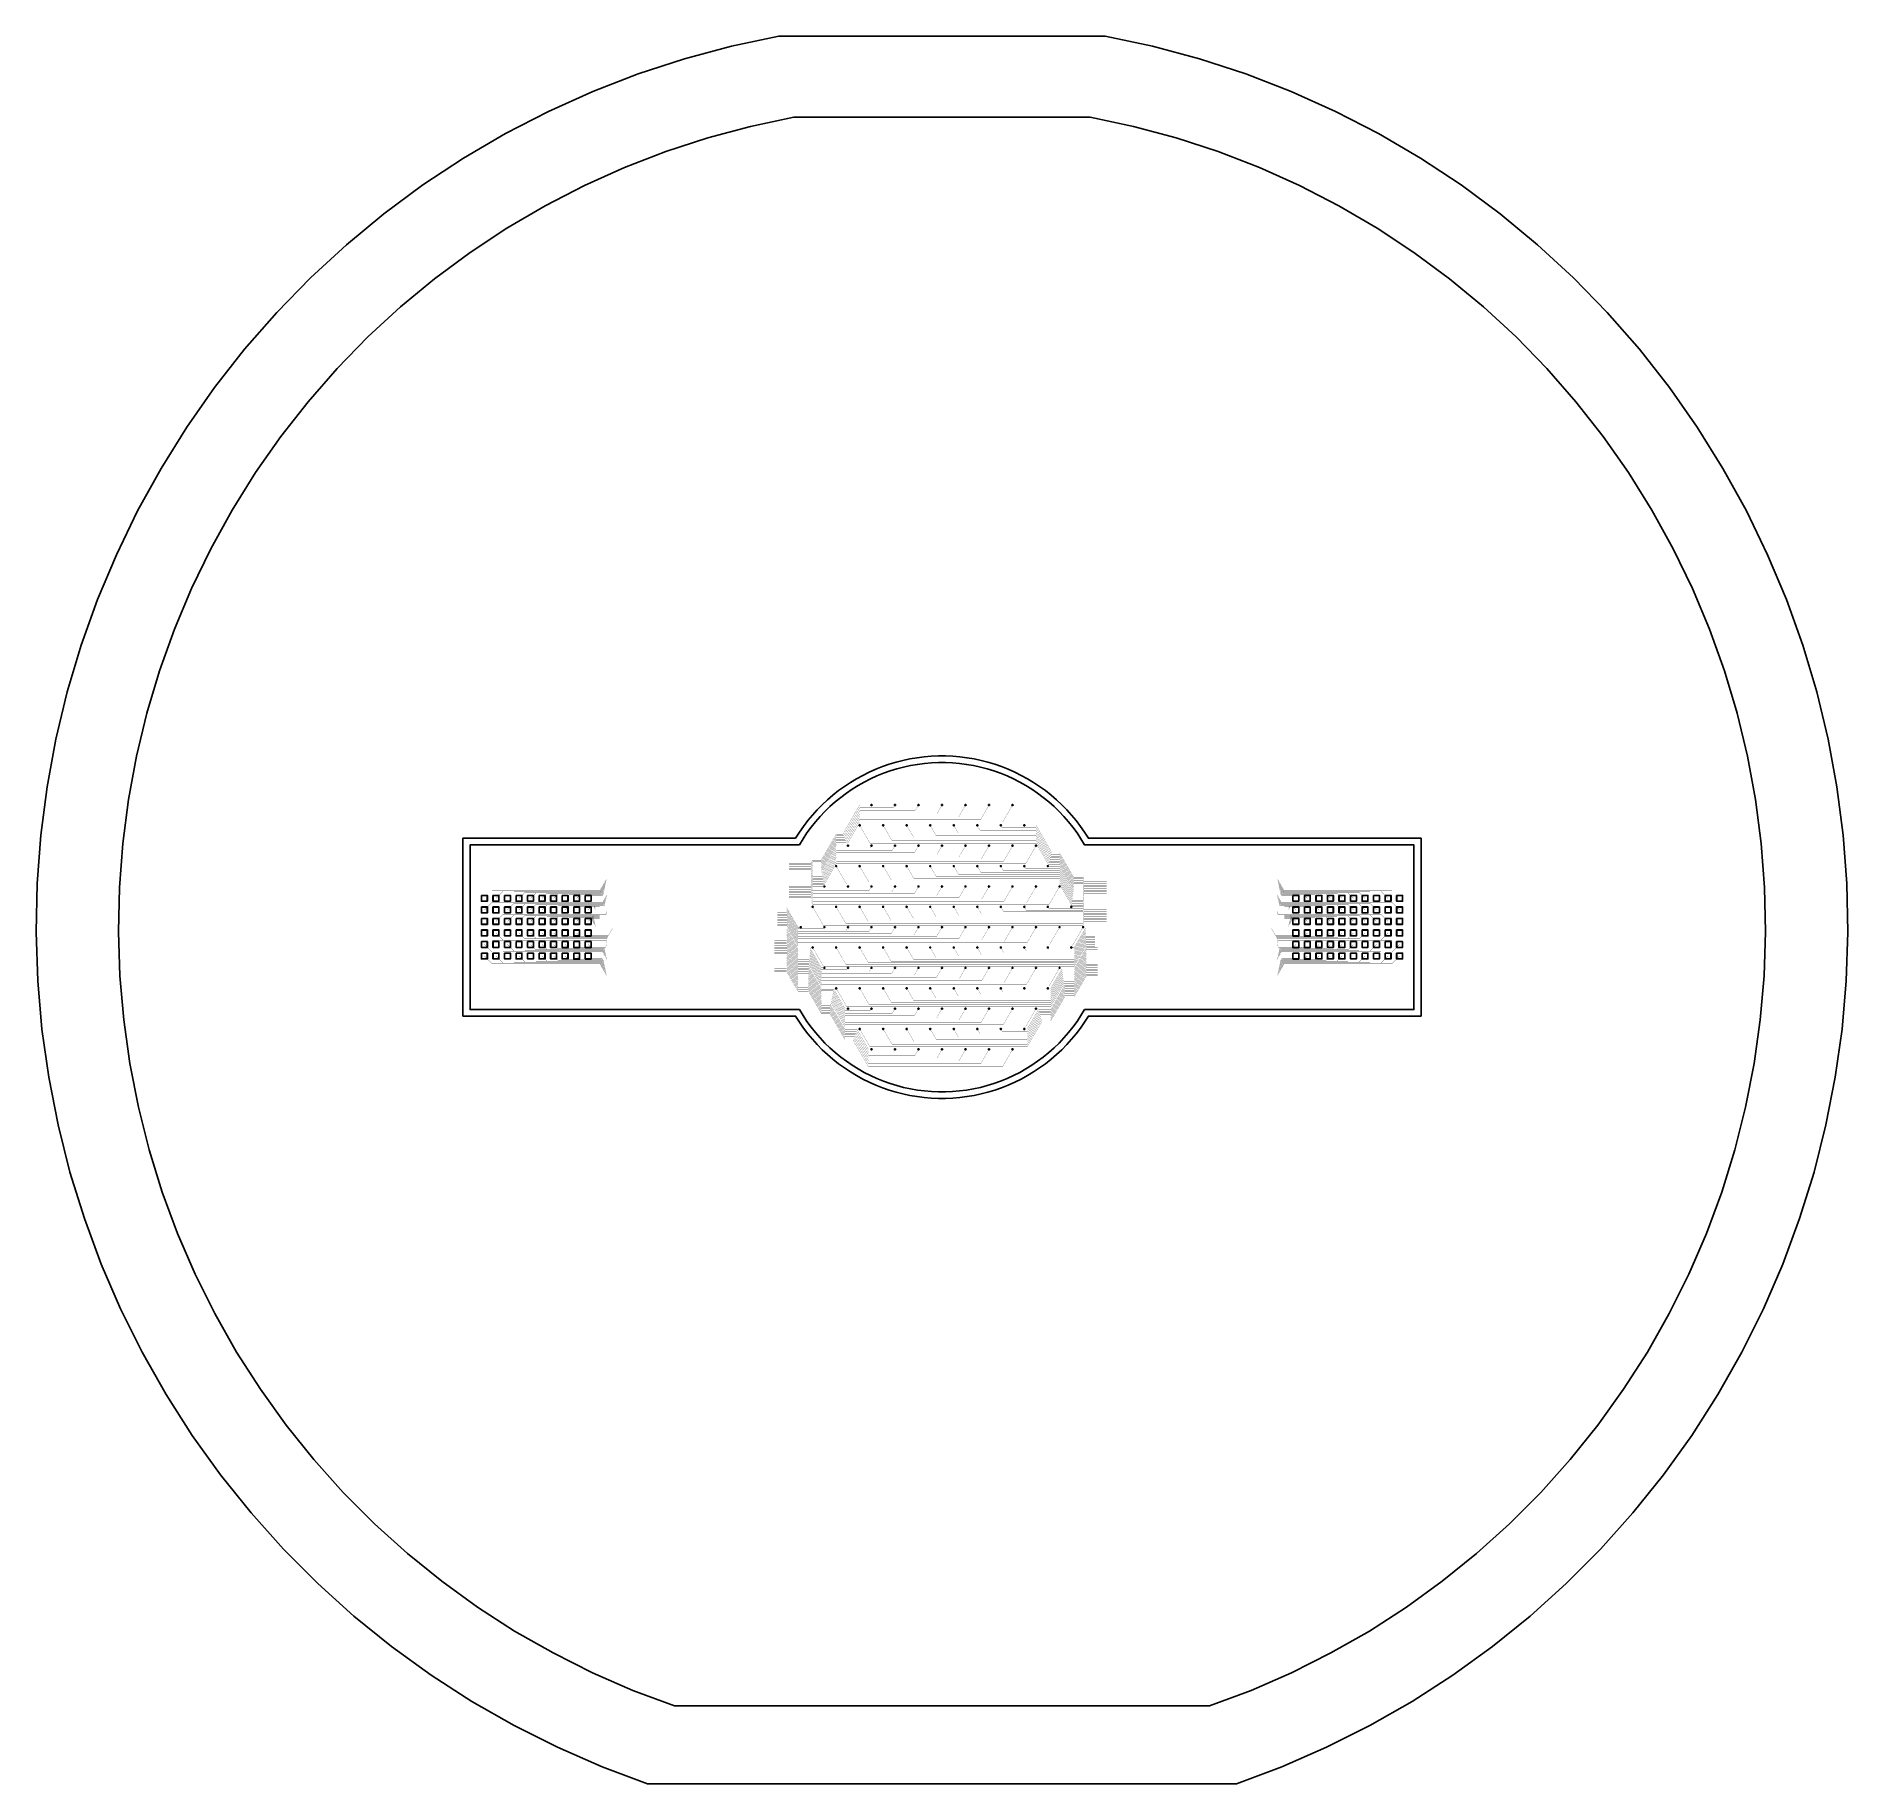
# Model space of a CAD drawing. Header units: metres. Extents: x -54999 to 54999, y -52014 to 54102.
import ezdxf

# ---------------------------------------------------------------- set-up
doc = ezdxf.new("R2010")
doc.units = ezdxf.units.M
for name, color, linetype in [('eDura_outline_ext', 6, 'Continuous'), ('eDura_outline_int', 6, 'Continuous'), ('etch', 3, 'Continuous'), ('metal', 4, 'Continuous'), ('wafer_ext', 8, 'Continuous'), ('wafer_int', 8, 'Continuous')]:
    doc.layers.add(name, color=color, linetype=linetype)

msp = doc.modelspace()

# ---------------------------------------------------------------- linework, layer by layer
at = {"layer": 'eDura_outline_ext'}
msp.add_lwpolyline([(-8888, 5400), (-8655, 5767), (-8406, 6124), (-8142, 6470), (-7865, 6805), (-7573, 7128), (-7269, 7438), (-6951, 7736), (-6622, 8020), (-6280, 8290), (-5928, 8545), (-5566, 8785), (-5194, 9010), (-4812, 9220), (-4422, 9413), (-4025, 9590), (-3620, 9750), (-3210, 9892), (-2793, 10018), (-2372, 10126), (-1946, 10216), (-1517, 10289), (-1086, 10343), (-652, 10380), (-218, 10398), (218, 10398), (652, 10380), (1086, 10343), (1517, 10289), (1946, 10216), (2372, 10126), (2793, 10018), (3210, 9892), (3620, 9750), (4025, 9590), (4422, 9413), (4812, 9220), (5194, 9010), (5566, 8785), (5928, 8545), (6280, 8290), (6622, 8020), (6951, 7736), (7269, 7438), (7573, 7128), (7865, 6805), (8142, 6470), (8406, 6124), (8655, 5767), (8888, 5400), (8888, 5400), (29088, 5400), (29088, -5400), (8888, -5400), (8888, -5400), (8655, -5767), (8406, -6124), (8142, -6470), (7865, -6805), (7573, -7128), (7269, -7438), (6951, -7736), (6622, -8020), (6280, -8290), (5928, -8545), (5566, -8785), (5194, -9010), (4812, -9220), (4422, -9413), (4025, -9590), (3620, -9750), (3210, -9892), (2793, -10018), (2372, -10126), (1946, -10216), (1517, -10289), (1086, -10343), (652, -10380), (218, -10398), (-218, -10398), (-652, -10380), (-1086, -10343), (-1517, -10289), (-1946, -10216), (-2372, -10126), (-2793, -10018), (-3210, -9892), (-3620, -9750), (-4025, -9590), (-4422, -9413), (-4812, -9220), (-5194, -9010), (-5566, -8785), (-5928, -8545), (-6280, -8290), (-6622, -8020), (-6951, -7736), (-7269, -7438), (-7573, -7128), (-7865, -6805), (-8142, -6470), (-8406, -6124), (-8655, -5767), (-8888, -5400), (-8888, -5400), (-29088, -5400), (-29088, 5400), (-8888, 5400)], close=True, dxfattribs=at)
at = {"layer": 'eDura_outline_int'}
msp.add_lwpolyline([(-8660, 5000), (-8439, 5365), (-8202, 5721), (-7950, 6066), (-7683, 6401), (-7403, 6723), (-7109, 7033), (-6802, 7331), (-6482, 7614), (-6151, 7884), (-5808, 8140), (-5455, 8381), (-5092, 8606), (-4720, 8816), (-4339, 9010), (-3950, 9187), (-3554, 9347), (-3151, 9491), (-2743, 9617), (-2329, 9725), (-1912, 9816), (-1490, 9888), (-1067, 9943), (-641, 9979), (-214, 9998), (214, 9998), (641, 9979), (1067, 9943), (1490, 9888), (1912, 9816), (2329, 9725), (2743, 9617), (3151, 9491), (3554, 9347), (3950, 9187), (4339, 9010), (4720, 8816), (5092, 8606), (5455, 8381), (5808, 8140), (6151, 7884), (6482, 7614), (6802, 7331), (7109, 7033), (7403, 6723), (7683, 6401), (7950, 6066), (8202, 5721), (8439, 5365), (8660, 5000), (8660, 5000), (28660, 5000), (28660, -5000), (8660, -5000), (8660, -5000), (8439, -5365), (8202, -5721), (7950, -6066), (7683, -6401), (7403, -6723), (7109, -7033), (6802, -7331), (6482, -7614), (6151, -7884), (5808, -8140), (5455, -8381), (5092, -8606), (4720, -8816), (4339, -9010), (3950, -9187), (3554, -9347), (3151, -9491), (2743, -9617), (2329, -9725), (1912, -9816), (1490, -9888), (1067, -9943), (641, -9979), (214, -9998), (-214, -9998), (-641, -9979), (-1067, -9943), (-1490, -9888), (-1912, -9816), (-2329, -9725), (-2743, -9617), (-3151, -9491), (-3554, -9347), (-3950, -9187), (-4339, -9010), (-4720, -8816), (-5092, -8606), (-5455, -8381), (-5808, -8140), (-6151, -7884), (-6482, -7614), (-6802, -7331), (-7109, -7033), (-7403, -6723), (-7683, -6401), (-7950, -6066), (-8202, -5721), (-8439, -5365), (-8660, -5000), (-8660, -5000), (-28660, -5000), (-28660, 5000), (-8660, 5000)], close=True, dxfattribs=at)
at = {"layer": 'etch'}
for points in [[(-27960, 1925), (-27610, 1925), (-27610, 1575), (-27960, 1575), (-27960, 1925)], [(-27960, 1225), (-27610, 1225), (-27610, 875), (-27960, 875), (-27960, 1225)], [(-27260, 1925), (-26910, 1925), (-26910, 1575), (-27260, 1575), (-27260, 1925)], [(-27260, 1225), (-26910, 1225), (-26910, 875), (-27260, 875), (-27260, 1225)], [(-26560, 1925), (-26210, 1925), (-26210, 1575), (-26560, 1575), (-26560, 1925)], [(-26560, 1225), (-26210, 1225), (-26210, 875), (-26560, 875), (-26560, 1225)], [(-25860, 1925), (-25510, 1925), (-25510, 1575), (-25860, 1575), (-25860, 1925)], [(-25860, 1225), (-25510, 1225), (-25510, 875), (-25860, 875), (-25860, 1225)], [(-25160, 1925), (-24810, 1925), (-24810, 1575), (-25160, 1575), (-25160, 1925)], [(-25160, 1225), (-24810, 1225), (-24810, 875), (-25160, 875), (-25160, 1225)], [(-24460, 1925), (-24110, 1925), (-24110, 1575), (-24460, 1575), (-24460, 1925)], [(-24460, 1225), (-24110, 1225), (-24110, 875), (-24460, 875), (-24460, 1225)], [(-23760, 1925), (-23410, 1925), (-23410, 1575), (-23760, 1575), (-23760, 1925)], [(-23760, 1225), (-23410, 1225), (-23410, 875), (-23760, 875), (-23760, 1225)], [(-23060, 1925), (-22710, 1925), (-22710, 1575), (-23060, 1575), (-23060, 1925)], [(-23060, 1225), (-22710, 1225), (-22710, 875), (-23060, 875), (-23060, 1225)], [(-22360, 1925), (-22010, 1925), (-22010, 1575), (-22360, 1575), (-22360, 1925)], [(-22360, 1225), (-22010, 1225), (-22010, 875), (-22360, 875), (-22360, 1225)], [(-21660, 1925), (-21310, 1925), (-21310, 1575), (-21660, 1575), (-21660, 1925)], [(-21660, 1225), (-21310, 1225), (-21310, 875), (-21660, 875), (-21660, 1225)], [(21310, 1925), (21660, 1925), (21660, 1575), (21310, 1575), (21310, 1925)], [(21310, 1225), (21660, 1225), (21660, 875), (21310, 875), (21310, 1225)], [(22010, 1925), (22360, 1925), (22360, 1575), (22010, 1575), (22010, 1925)], [(22010, 1225), (22360, 1225), (22360, 875), (22010, 875), (22010, 1225)], [(22710, 1925), (23060, 1925), (23060, 1575), (22710, 1575), (22710, 1925)], [(22710, 1225), (23060, 1225), (23060, 875), (22710, 875), (22710, 1225)], [(23410, 1925), (23760, 1925), (23760, 1575), (23410, 1575), (23410, 1925)], [(23410, 1225), (23760, 1225), (23760, 875), (23410, 875), (23410, 1225)], [(24110, 1925), (24460, 1925), (24460, 1575), (24110, 1575), (24110, 1925)], [(24110, 1225), (24460, 1225), (24460, 875), (24110, 875), (24110, 1225)], [(24810, 1925), (25160, 1925), (25160, 1575), (24810, 1575), (24810, 1925)], [(24810, 1225), (25160, 1225), (25160, 875), (24810, 875), (24810, 1225)], [(25510, 1925), (25860, 1925), (25860, 1575), (25510, 1575), (25510, 1925)], [(25510, 1225), (25860, 1225), (25860, 875), (25510, 875), (25510, 1225)], [(26210, 1925), (26560, 1925), (26560, 1575), (26210, 1575), (26210, 1925)], [(26210, 1225), (26560, 1225), (26560, 875), (26210, 875), (26210, 1225)], [(26910, 1925), (27260, 1925), (27260, 1575), (26910, 1575), (26910, 1925)], [(26910, 1225), (27260, 1225), (27260, 875), (26910, 875), (26910, 1225)], [(27610, 1925), (27960, 1925), (27960, 1575), (27610, 1575), (27610, 1925)], [(27610, 1225), (27960, 1225), (27960, 875), (27610, 875), (27610, 1225)], [(-27960, 525), (-27610, 525), (-27610, 175), (-27960, 175), (-27960, 525)], [(-27260, 525), (-26910, 525), (-26910, 175), (-27260, 175), (-27260, 525)], [(-26560, 525), (-26210, 525), (-26210, 175), (-26560, 175), (-26560, 525)], [(-25860, 525), (-25510, 525), (-25510, 175), (-25860, 175), (-25860, 525)], [(-25160, 525), (-24810, 525), (-24810, 175), (-25160, 175), (-25160, 525)], [(-24460, 525), (-24110, 525), (-24110, 175), (-24460, 175), (-24460, 525)], [(-23760, 525), (-23410, 525), (-23410, 175), (-23760, 175), (-23760, 525)], [(-23060, 525), (-22710, 525), (-22710, 175), (-23060, 175), (-23060, 525)], [(-22360, 525), (-22010, 525), (-22010, 175), (-22360, 175), (-22360, 525)], [(-21660, 525), (-21310, 525), (-21310, 175), (-21660, 175), (-21660, 525)], [(21310, 525), (21660, 525), (21660, 175), (21310, 175), (21310, 525)], [(22010, 525), (22360, 525), (22360, 175), (22010, 175), (22010, 525)], [(22710, 525), (23060, 525), (23060, 175), (22710, 175), (22710, 525)], [(23410, 525), (23760, 525), (23760, 175), (23410, 175), (23410, 525)], [(24110, 525), (24460, 525), (24460, 175), (24110, 175), (24110, 525)], [(24810, 525), (25160, 525), (25160, 175), (24810, 175), (24810, 525)], [(25510, 525), (25860, 525), (25860, 175), (25510, 175), (25510, 525)], [(26210, 525), (26560, 525), (26560, 175), (26210, 175), (26210, 525)], [(26910, 525), (27260, 525), (27260, 175), (26910, 175), (26910, 525)], [(27610, 525), (27960, 525), (27960, 175), (27610, 175), (27610, 525)], [(-27960, -175), (-27610, -175), (-27610, -525), (-27960, -525), (-27960, -175)], [(-27960, -875), (-27610, -875), (-27610, -1225), (-27960, -1225), (-27960, -875)], [(-27260, -175), (-26910, -175), (-26910, -525), (-27260, -525), (-27260, -175)], [(-27260, -875), (-26910, -875), (-26910, -1225), (-27260, -1225), (-27260, -875)], [(-26560, -175), (-26210, -175), (-26210, -525), (-26560, -525), (-26560, -175)], [(-26560, -875), (-26210, -875), (-26210, -1225), (-26560, -1225), (-26560, -875)], [(-25860, -175), (-25510, -175), (-25510, -525), (-25860, -525), (-25860, -175)], [(-25860, -875), (-25510, -875), (-25510, -1225), (-25860, -1225), (-25860, -875)], [(-25160, -175), (-24810, -175), (-24810, -525), (-25160, -525), (-25160, -175)], [(-25160, -875), (-24810, -875), (-24810, -1225), (-25160, -1225), (-25160, -875)], [(-24460, -175), (-24110, -175), (-24110, -525), (-24460, -525), (-24460, -175)], [(-24460, -875), (-24110, -875), (-24110, -1225), (-24460, -1225), (-24460, -875)], [(-23760, -175), (-23410, -175), (-23410, -525), (-23760, -525), (-23760, -175)], [(-23760, -875), (-23410, -875), (-23410, -1225), (-23760, -1225), (-23760, -875)], [(-23060, -175), (-22710, -175), (-22710, -525), (-23060, -525), (-23060, -175)], [(-23060, -875), (-22710, -875), (-22710, -1225), (-23060, -1225), (-23060, -875)], [(-22360, -175), (-22010, -175), (-22010, -525), (-22360, -525), (-22360, -175)], [(-22360, -875), (-22010, -875), (-22010, -1225), (-22360, -1225), (-22360, -875)], [(-21660, -175), (-21310, -175), (-21310, -525), (-21660, -525), (-21660, -175)], [(-21660, -875), (-21310, -875), (-21310, -1225), (-21660, -1225), (-21660, -875)], [(21310, -175), (21660, -175), (21660, -525), (21310, -525), (21310, -175)], [(21310, -875), (21660, -875), (21660, -1225), (21310, -1225), (21310, -875)], [(22010, -175), (22360, -175), (22360, -525), (22010, -525), (22010, -175)], [(22010, -875), (22360, -875), (22360, -1225), (22010, -1225), (22010, -875)], [(22710, -175), (23060, -175), (23060, -525), (22710, -525), (22710, -175)], [(22710, -875), (23060, -875), (23060, -1225), (22710, -1225), (22710, -875)], [(23410, -175), (23760, -175), (23760, -525), (23410, -525), (23410, -175)], [(23410, -875), (23760, -875), (23760, -1225), (23410, -1225), (23410, -875)], [(24110, -175), (24460, -175), (24460, -525), (24110, -525), (24110, -175)], [(24110, -875), (24460, -875), (24460, -1225), (24110, -1225), (24110, -875)], [(24810, -175), (25160, -175), (25160, -525), (24810, -525), (24810, -175)], [(24810, -875), (25160, -875), (25160, -1225), (24810, -1225), (24810, -875)], [(25510, -175), (25860, -175), (25860, -525), (25510, -525), (25510, -175)], [(25510, -875), (25860, -875), (25860, -1225), (25510, -1225), (25510, -875)], [(26210, -175), (26560, -175), (26560, -525), (26210, -525), (26210, -175)], [(26210, -875), (26560, -875), (26560, -1225), (26210, -1225), (26210, -875)], [(26910, -175), (27260, -175), (27260, -525), (26910, -525), (26910, -175)], [(26910, -875), (27260, -875), (27260, -1225), (26910, -1225), (26910, -875)], [(27610, -175), (27960, -175), (27960, -525), (27610, -525), (27610, -175)], [(27610, -875), (27960, -875), (27960, -1225), (27610, -1225), (27610, -875)], [(-27960, -1575), (-27610, -1575), (-27610, -1925), (-27960, -1925), (-27960, -1575)], [(-27260, -1575), (-26910, -1575), (-26910, -1925), (-27260, -1925), (-27260, -1575)], [(-26560, -1575), (-26210, -1575), (-26210, -1925), (-26560, -1925), (-26560, -1575)], [(-25860, -1575), (-25510, -1575), (-25510, -1925), (-25860, -1925), (-25860, -1575)], [(-25160, -1575), (-24810, -1575), (-24810, -1925), (-25160, -1925), (-25160, -1575)], [(-24460, -1575), (-24110, -1575), (-24110, -1925), (-24460, -1925), (-24460, -1575)], [(-23760, -1575), (-23410, -1575), (-23410, -1925), (-23760, -1925), (-23760, -1575)], [(-23060, -1575), (-22710, -1575), (-22710, -1925), (-23060, -1925), (-23060, -1575)], [(-22360, -1575), (-22010, -1575), (-22010, -1925), (-22360, -1925), (-22360, -1575)], [(-21660, -1575), (-21310, -1575), (-21310, -1925), (-21660, -1925), (-21660, -1575)], [(21310, -1575), (21660, -1575), (21660, -1925), (21310, -1925), (21310, -1575)], [(22010, -1575), (22360, -1575), (22360, -1925), (22010, -1925), (22010, -1575)], [(22710, -1575), (23060, -1575), (23060, -1925), (22710, -1925), (22710, -1575)], [(23410, -1575), (23760, -1575), (23760, -1925), (23410, -1925), (23410, -1575)], [(24110, -1575), (24460, -1575), (24460, -1925), (24110, -1925), (24110, -1575)], [(24810, -1575), (25160, -1575), (25160, -1925), (24810, -1925), (24810, -1575)], [(25510, -1575), (25860, -1575), (25860, -1925), (25510, -1925), (25510, -1575)], [(26210, -1575), (26560, -1575), (26560, -1925), (26210, -1925), (26210, -1575)], [(26910, -1575), (27260, -1575), (27260, -1925), (26910, -1925), (26910, -1575)], [(27610, -1575), (27960, -1575), (27960, -1925), (27610, -1925), (27610, -1575)]]:
    msp.add_lwpolyline(points, close=True, dxfattribs=at)
for centre in [(-4284, 7420), (-2856, 7420), (-1428, 7420), (0, 7420), (1428, 7420), (2856, 7420), (4284, 7420), (-4998, 6183), (-3570, 6183), (-2142, 6183), (-714, 6183), (714, 6183), (2142, 6183), (3570, 6183), (4998, 6183), (-5712, 4947), (-4284, 4947), (-2856, 4947), (-1428, 4947), (0, 4947), (1428, 4947), (2856, 4947), (4284, 4947), (5712, 4947), (-6426, 3710), (-4998, 3710), (-3570, 3710), (-2142, 3710), (-714, 3710), (714, 3710), (2142, 3710), (3570, 3710), (4998, 3710), (6426, 3710), (-7140, 2473), (-5712, 2473), (-4284, 2473), (-2856, 2473), (-1428, 2473), (0, 2473), (1428, 2473), (2856, 2473), (4284, 2473), (5712, 2473), (7140, 2473), (-7854, 1237), (-6426, 1237), (-4998, 1237), (-3570, 1237), (-2142, 1237), (-714, 1237), (714, 1237), (2142, 1237), (3570, 1237), (4998, 1237), (6426, 1237), (7854, 1237), (-8568, 0), (-7140, 0), (-5712, 0), (-4284, 0), (-2856, 0), (-1428, 0), (0, 0), (1428, 0), (2856, 0), (4284, 0), (5712, 0), (7140, 0), (8568, 0), (-7854, -1237), (-6426, -1237), (-4998, -1237), (-3570, -1237), (-2142, -1237), (-714, -1237), (714, -1237), (2142, -1237), (3570, -1237), (4998, -1237), (6426, -1237), (7854, -1237), (-7140, -2473), (-5712, -2473), (-4284, -2473), (-2856, -2473), (-1428, -2473), (0, -2473), (1428, -2473), (2856, -2473), (4284, -2473), (5712, -2473), (7140, -2473), (-6426, -3710), (-4998, -3710), (-3570, -3710), (-2142, -3710), (-714, -3710), (714, -3710), (2142, -3710), (3570, -3710), (4998, -3710), (6426, -3710), (-5712, -4947), (-4284, -4947), (-2856, -4947), (-1428, -4947), (0, -4947), (1428, -4947), (2856, -4947), (4284, -4947), (5712, -4947), (-4998, -6183), (-3570, -6183), (-2142, -6183), (-714, -6183), (714, -6183), (2142, -6183), (3570, -6183), (4998, -6183), (-4284, -7420), (-2856, -7420), (-1428, -7420), (0, -7420), (1428, -7420), (2856, -7420), (4284, -7420)]:
    msp.add_circle(centre, 25, dxfattribs=at)
at = {"layer": 'metal'}
for points in [[(-4998, 7420, 10, 10, 0), (-6022, 5647, 10, 10, 0)], [(-4998, 7244, 10, 10, 0), (-5978, 5547, 10, 10, 0)], [(-4998, 7068, 10, 10, 0), (-5934, 5447, 10, 10, 0)], [(-4998, 6892, 10, 10, 0), (-5890, 5347, 10, 10, 0)], [(-4998, 6716, 10, 10, 0), (-5846, 5247, 10, 10, 0)], [(-4284, 7420, 10, 10, 0), (-4998, 7420, 10, 10, 0)], [(-2958, 7244, 10, 10, 0), (-4998, 7244, 10, 10, 0)], [(-1631, 7068, 10, 10, 0), (-4998, 7068, 10, 10, 0)], [(-305, 6892, 10, 10, 0), (-4998, 6892, 10, 10, 0)], [(1022, 6716, 10, 10, 0), (-4998, 6716, 10, 10, 0)], [(-4284, 7420, 10, 10, 0), (-4284, 7420, 10, 10, 0)], [(-2856, 7420, 10, 10, 0), (-2958, 7244, 10, 10, 0)], [(-1428, 7420, 10, 10, 0), (-1631, 7068, 10, 10, 0)], [(0, 7420, 10, 10, 0), (-305, 6892, 10, 10, 0)], [(1428, 7420, 10, 10, 0), (1022, 6716, 10, 10, 0)], [(2856, 7420, 10, 10, 0), (2348, 6540, 10, 10, 0)], [(4284, 7420, 10, 10, 0), (3674, 6364, 10, 10, 0)], [(-6426, 5647, 10, 10, 0), (-7334, 4073, 10, 10, 0)], [(-6426, 5547, 10, 10, 0), (-7334, 3973, 10, 10, 0)], [(-6022, 5647, 10, 10, 0), (-6426, 5647, 10, 10, 0)], [(-6426, 5647, 10, 10, 0), (-6426, 5647, 10, 10, 0)], [(-5978, 5547, 10, 10, 0), (-6426, 5547, 10, 10, 0)], [(-6426, 5547, 10, 10, 0), (-6426, 5547, 10, 10, 0)], [(-4998, 6540, 10, 10, 0), (-5802, 5147, 10, 10, 0)], [(-4998, 6364, 10, 10, 0), (-5759, 5047, 10, 10, 0)], [(2348, 6540, 10, 10, 0), (-4998, 6540, 10, 10, 0)], [(3674, 6364, 10, 10, 0), (-4998, 6364, 10, 10, 0)], [(-4998, 6183, 10, 10, 0), (-4376, 5105, 10, 10, 0)], [(-3570, 6183, 10, 10, 0), (-3037, 5259, 10, 10, 0)], [(-2142, 6183, 10, 10, 0), (-1697, 5413, 10, 10, 0)], [(-714, 6183, 10, 10, 0), (-358, 5567, 10, 10, 0)], [(-358, 5567, 10, 10, 0), (5712, 5567, 10, 10, 0)], [(714, 6183, 10, 10, 0), (981, 5721, 10, 10, 0)], [(981, 5721, 10, 10, 0), (5712, 5721, 10, 10, 0)], [(2142, 6183, 10, 10, 0), (2320, 5875, 10, 10, 0)], [(2320, 5875, 10, 10, 0), (5712, 5875, 10, 10, 0)], [(3570, 6183, 10, 10, 0), (3659, 6029, 10, 10, 0)], [(3659, 6029, 10, 10, 0), (5712, 6029, 10, 10, 0)], [(4998, 6183, 10, 10, 0), (4998, 6183, 10, 10, 0)], [(4998, 6183, 10, 10, 0), (5712, 6183, 10, 10, 0)], [(5712, 6183, 10, 10, 0), (6678, 4510, 10, 10, 0)], [(5712, 6029, 10, 10, 0), (6647, 4410, 10, 10, 0)], [(5712, 5875, 10, 10, 0), (6616, 4310, 10, 10, 0)], [(5712, 5721, 10, 10, 0), (6585, 4210, 10, 10, 0)], [(5712, 5567, 10, 10, 0), (6553, 4110, 10, 10, 0)], [(-6426, 5447, 10, 10, 0), (-7334, 3873, 10, 10, 0)], [(-6426, 5347, 10, 10, 0), (-7334, 3773, 10, 10, 0)], [(-6426, 5247, 10, 10, 0), (-7334, 3673, 10, 10, 0)], [(-6426, 5147, 10, 10, 0), (-7334, 3573, 10, 10, 0)], [(-6426, 5047, 10, 10, 0), (-7334, 3473, 10, 10, 0)], [(-6426, 4947, 10, 10, 0), (-7334, 3373, 10, 10, 0)], [(-6426, 4810, 10, 10, 0), (-7313, 3273, 10, 10, 0)], [(-6426, 4673, 10, 10, 0), (-7292, 3173, 10, 10, 0)], [(-6426, 4536, 10, 10, 0), (-7270, 3073, 10, 10, 0)], [(-6426, 4399, 10, 10, 0), (-7249, 2973, 10, 10, 0)], [(-5934, 5447, 10, 10, 0), (-6426, 5447, 10, 10, 0)], [(-6426, 5447, 10, 10, 0), (-6426, 5447, 10, 10, 0)], [(-5890, 5347, 10, 10, 0), (-6426, 5347, 10, 10, 0)], [(-6426, 5347, 10, 10, 0), (-6426, 5347, 10, 10, 0)], [(-5846, 5247, 10, 10, 0), (-6426, 5247, 10, 10, 0)], [(-6426, 5247, 10, 10, 0), (-6426, 5247, 10, 10, 0)], [(-5802, 5147, 10, 10, 0), (-6426, 5147, 10, 10, 0)], [(-6426, 5147, 10, 10, 0), (-6426, 5147, 10, 10, 0)], [(-5759, 5047, 10, 10, 0), (-6426, 5047, 10, 10, 0)], [(-6426, 5047, 10, 10, 0), (-6426, 5047, 10, 10, 0)], [(-5712, 4947, 10, 10, 0), (-6426, 4947, 10, 10, 0)], [(-4363, 4810, 10, 10, 0), (-6426, 4810, 10, 10, 0)], [(-3014, 4673, 10, 10, 0), (-6426, 4673, 10, 10, 0)], [(-1665, 4536, 10, 10, 0), (-6426, 4536, 10, 10, 0)], [(-316, 4399, 10, 10, 0), (-6426, 4399, 10, 10, 0)], [(-5712, 4947, 10, 10, 0), (-5712, 4947, 10, 10, 0)], [(-4376, 5105, 10, 10, 0), (5712, 5105, 10, 10, 0)], [(-4284, 4947, 10, 10, 0), (-4363, 4810, 10, 10, 0)], [(-3037, 5259, 10, 10, 0), (5712, 5259, 10, 10, 0)], [(-2856, 4947, 10, 10, 0), (-3014, 4673, 10, 10, 0)], [(-1697, 5413, 10, 10, 0), (5712, 5413, 10, 10, 0)], [(-1428, 4947, 10, 10, 0), (-1665, 4536, 10, 10, 0)], [(0, 4947, 10, 10, 0), (-316, 4399, 10, 10, 0)], [(1428, 4947, 10, 10, 0), (1033, 4262, 10, 10, 0)], [(2856, 4947, 10, 10, 0), (2381, 4125, 10, 10, 0)], [(4284, 4947, 10, 10, 0), (3730, 3988, 10, 10, 0)], [(5712, 4947, 10, 10, 0), (5079, 3851, 10, 10, 0)], [(5712, 5413, 10, 10, 0), (6522, 4010, 10, 10, 0)], [(5712, 5259, 10, 10, 0), (6491, 3910, 10, 10, 0)], [(5712, 5105, 10, 10, 0), (6460, 3810, 10, 10, 0)], [(6647, 4410, 10, 10, 0), (7140, 4410, 10, 10, 0)], [(6678, 4510, 10, 10, 0), (7140, 4510, 10, 10, 0)], [(7140, 4510, 10, 10, 0), (7140, 4510, 10, 10, 0)], [(7140, 4510, 10, 10, 0), (7991, 3037, 10, 10, 0)], [(7140, 4410, 10, 10, 0), (7140, 4410, 10, 10, 0)], [(7140, 4410, 10, 10, 0), (7991, 2937, 10, 10, 0)], [(-7962, 3887, 10, 10, 0), (-9282, 3887, 10, 10, 0)], [(-7962, 3787, 10, 10, 0), (-9282, 3787, 10, 10, 0)], [(-7962, 3687, 10, 10, 0), (-9282, 3687, 10, 10, 0)], [(-7962, 3587, 10, 10, 0), (-9282, 3587, 10, 10, 0)], [(-7962, 3487, 10, 10, 0), (-9282, 3487, 10, 10, 0)], [(-7962, 3387, 10, 10, 0), (-9282, 3387, 10, 10, 0)], [(-7854, 4073, 10, 10, 0), (-7962, 3887, 10, 10, 0)], [(-7854, 3973, 10, 10, 0), (-7962, 3787, 10, 10, 0)], [(-7854, 3873, 10, 10, 0), (-7962, 3687, 10, 10, 0)], [(-7854, 3773, 10, 10, 0), (-7962, 3587, 10, 10, 0)], [(-7854, 3673, 10, 10, 0), (-7962, 3487, 10, 10, 0)], [(-7854, 3573, 10, 10, 0), (-7962, 3387, 10, 10, 0)], [(-7854, 3473, 10, 10, 0), (-7962, 3287, 10, 10, 0)], [(-7854, 3373, 10, 10, 0), (-7962, 3187, 10, 10, 0)], [(-7334, 4073, 10, 10, 0), (-7854, 4073, 10, 10, 0)], [(-7854, 4073, 10, 10, 0), (-7854, 4073, 10, 10, 0)], [(-7334, 3973, 10, 10, 0), (-7854, 3973, 10, 10, 0)], [(-7854, 3973, 10, 10, 0), (-7854, 3973, 10, 10, 0)], [(-7334, 3873, 10, 10, 0), (-7854, 3873, 10, 10, 0)], [(-7854, 3873, 10, 10, 0), (-7854, 3873, 10, 10, 0)], [(-7334, 3773, 10, 10, 0), (-7854, 3773, 10, 10, 0)], [(-7854, 3773, 10, 10, 0), (-7854, 3773, 10, 10, 0)], [(-7334, 3673, 10, 10, 0), (-7854, 3673, 10, 10, 0)], [(-7854, 3673, 10, 10, 0), (-7854, 3673, 10, 10, 0)], [(-7334, 3573, 10, 10, 0), (-7854, 3573, 10, 10, 0)], [(-7854, 3573, 10, 10, 0), (-7854, 3573, 10, 10, 0)], [(-7334, 3473, 10, 10, 0), (-7854, 3473, 10, 10, 0)], [(-7854, 3473, 10, 10, 0), (-7854, 3473, 10, 10, 0)], [(-7334, 3373, 10, 10, 0), (-7854, 3373, 10, 10, 0)], [(-7854, 3373, 10, 10, 0), (-7854, 3373, 10, 10, 0)], [(-6426, 4262, 10, 10, 0), (-7228, 2873, 10, 10, 0)], [(-6426, 4125, 10, 10, 0), (-7206, 2773, 10, 10, 0)], [(-6426, 3988, 10, 10, 0), (-7185, 2673, 10, 10, 0)], [(-6426, 3851, 10, 10, 0), (-7163, 2573, 10, 10, 0)], [(1033, 4262, 10, 10, 0), (-6426, 4262, 10, 10, 0)], [(2381, 4125, 10, 10, 0), (-6426, 4125, 10, 10, 0)], [(3730, 3988, 10, 10, 0), (-6426, 3988, 10, 10, 0)], [(5079, 3851, 10, 10, 0), (-6426, 3851, 10, 10, 0)], [(-6426, 3710, 10, 10, 0), (-5787, 2603, 10, 10, 0)], [(-4998, 3710, 10, 10, 0), (-4430, 2726, 10, 10, 0)], [(-3570, 3710, 10, 10, 0), (-3073, 2849, 10, 10, 0)], [(-2142, 3710, 10, 10, 0), (-1716, 2972, 10, 10, 0)], [(-714, 3710, 10, 10, 0), (-359, 3095, 10, 10, 0)], [(714, 3710, 10, 10, 0), (998, 3218, 10, 10, 0)], [(2142, 3710, 10, 10, 0), (2355, 3341, 10, 10, 0)], [(2355, 3341, 10, 10, 0), (7140, 3341, 10, 10, 0)], [(3570, 3710, 10, 10, 0), (3712, 3464, 10, 10, 0)], [(3712, 3464, 10, 10, 0), (7140, 3464, 10, 10, 0)], [(4998, 3710, 10, 10, 0), (5069, 3587, 10, 10, 0)], [(5069, 3587, 10, 10, 0), (7140, 3587, 10, 10, 0)], [(6426, 3710, 10, 10, 0), (6426, 3710, 10, 10, 0)], [(6426, 3710, 10, 10, 0), (7140, 3710, 10, 10, 0)], [(6460, 3810, 10, 10, 0), (7140, 3810, 10, 10, 0)], [(6491, 3910, 10, 10, 0), (7140, 3910, 10, 10, 0)], [(6522, 4010, 10, 10, 0), (7140, 4010, 10, 10, 0)], [(6553, 4110, 10, 10, 0), (7140, 4110, 10, 10, 0)], [(6585, 4210, 10, 10, 0), (7140, 4210, 10, 10, 0)], [(6616, 4310, 10, 10, 0), (7140, 4310, 10, 10, 0)], [(7140, 4310, 10, 10, 0), (7140, 4310, 10, 10, 0)], [(7140, 4310, 10, 10, 0), (7991, 2837, 10, 10, 0)], [(7140, 4210, 10, 10, 0), (7140, 4210, 10, 10, 0)], [(7140, 4210, 10, 10, 0), (7991, 2737, 10, 10, 0)], [(7140, 4110, 10, 10, 0), (7140, 4110, 10, 10, 0)], [(7140, 4110, 10, 10, 0), (7991, 2637, 10, 10, 0)], [(7140, 4010, 10, 10, 0), (7140, 4010, 10, 10, 0)], [(7140, 4010, 10, 10, 0), (7991, 2537, 10, 10, 0)], [(7140, 3910, 10, 10, 0), (7140, 3910, 10, 10, 0)], [(7140, 3910, 10, 10, 0), (7991, 2437, 10, 10, 0)], [(7140, 3810, 10, 10, 0), (7140, 3810, 10, 10, 0)], [(7140, 3810, 10, 10, 0), (7991, 2337, 10, 10, 0)], [(7140, 3710, 10, 10, 0), (7991, 2237, 10, 10, 0)], [(7140, 3587, 10, 10, 0), (7977, 2137, 10, 10, 0)], [(7140, 3464, 10, 10, 0), (7964, 2037, 10, 10, 0)], [(7140, 3341, 10, 10, 0), (7951, 1937, 10, 10, 0)], [(-27785, 1750, 10, 10, 0), (-27331, 2204, 10, 10, 0)], [(-27331, 2204, 10, 10, 0), (-20785, 2204, 10, 10, 0)], [(-20785, 2204, 10, 10, 0), (-20355, 2950, 10, 10, 0)], [(-20785, 2204, 10, 10, 0), (-20785, 2204, 10, 10, 0)], [(-20767, 2173, 10, 10, 0), (-20376, 2850, 10, 10, 0)], [(-20749, 2142, 10, 10, 0), (-20398, 2750, 10, 10, 0)], [(-20732, 2111, 10, 10, 0), (-20420, 2650, 10, 10, 0)], [(-20714, 2080, 10, 10, 0), (-20442, 2550, 10, 10, 0)], [(-20696, 2049, 10, 10, 0), (-20464, 2450, 10, 10, 0)], [(-20678, 2018, 10, 10, 0), (-20486, 2350, 10, 10, 0)], [(-20660, 1987, 10, 10, 0), (-20508, 2250, 10, 10, 0)], [(-7962, 3287, 10, 10, 0), (-9282, 3287, 10, 10, 0)], [(-7962, 3187, 10, 10, 0), (-9282, 3187, 10, 10, 0)], [(-7962, 3087, 10, 10, 0), (-9282, 3087, 10, 10, 0)], [(-7962, 2987, 10, 10, 0), (-9282, 2987, 10, 10, 0)], [(-7962, 2887, 10, 10, 0), (-9282, 2887, 10, 10, 0)], [(-7962, 2787, 10, 10, 0), (-9282, 2787, 10, 10, 0)], [(-7962, 2687, 10, 10, 0), (-9282, 2687, 10, 10, 0)], [(-7962, 2587, 10, 10, 0), (-9282, 2587, 10, 10, 0)], [(-7962, 2487, 10, 10, 0), (-9282, 2487, 10, 10, 0)], [(-7962, 2387, 10, 10, 0), (-9282, 2387, 10, 10, 0)], [(-7962, 2287, 10, 10, 0), (-9282, 2287, 10, 10, 0)], [(-7854, 3273, 10, 10, 0), (-7962, 3087, 10, 10, 0)], [(-7854, 3173, 10, 10, 0), (-7962, 2987, 10, 10, 0)], [(-7854, 3073, 10, 10, 0), (-7962, 2887, 10, 10, 0)], [(-7854, 2973, 10, 10, 0), (-7962, 2787, 10, 10, 0)], [(-7854, 2873, 10, 10, 0), (-7962, 2687, 10, 10, 0)], [(-7854, 2773, 10, 10, 0), (-7962, 2587, 10, 10, 0)], [(-7854, 2673, 10, 10, 0), (-7962, 2487, 10, 10, 0)], [(-7854, 2573, 10, 10, 0), (-7962, 2387, 10, 10, 0)], [(-7854, 2473, 10, 10, 0), (-7962, 2287, 10, 10, 0)], [(-7854, 2361, 10, 10, 0), (-7955, 2187, 10, 10, 0)], [(-7854, 2249, 10, 10, 0), (-7948, 2087, 10, 10, 0)], [(-7313, 3273, 10, 10, 0), (-7854, 3273, 10, 10, 0)], [(-7854, 3273, 10, 10, 0), (-7854, 3273, 10, 10, 0)], [(-7292, 3173, 10, 10, 0), (-7854, 3173, 10, 10, 0)], [(-7854, 3173, 10, 10, 0), (-7854, 3173, 10, 10, 0)], [(-7270, 3073, 10, 10, 0), (-7854, 3073, 10, 10, 0)], [(-7854, 3073, 10, 10, 0), (-7854, 3073, 10, 10, 0)], [(-7249, 2973, 10, 10, 0), (-7854, 2973, 10, 10, 0)], [(-7854, 2973, 10, 10, 0), (-7854, 2973, 10, 10, 0)], [(-7228, 2873, 10, 10, 0), (-7854, 2873, 10, 10, 0)], [(-7854, 2873, 10, 10, 0), (-7854, 2873, 10, 10, 0)], [(-7206, 2773, 10, 10, 0), (-7854, 2773, 10, 10, 0)], [(-7854, 2773, 10, 10, 0), (-7854, 2773, 10, 10, 0)], [(-7185, 2673, 10, 10, 0), (-7854, 2673, 10, 10, 0)], [(-7854, 2673, 10, 10, 0), (-7854, 2673, 10, 10, 0)], [(-7163, 2573, 10, 10, 0), (-7854, 2573, 10, 10, 0)], [(-7854, 2573, 10, 10, 0), (-7854, 2573, 10, 10, 0)], [(-7140, 2473, 10, 10, 0), (-7854, 2473, 10, 10, 0)], [(-5777, 2361, 10, 10, 0), (-7854, 2361, 10, 10, 0)], [(-4413, 2249, 10, 10, 0), (-7854, 2249, 10, 10, 0)], [(-7140, 2473, 10, 10, 0), (-7140, 2473, 10, 10, 0)], [(-5787, 2603, 10, 10, 0), (7140, 2603, 10, 10, 0)], [(-5712, 2473, 10, 10, 0), (-5777, 2361, 10, 10, 0)], [(-4430, 2726, 10, 10, 0), (7140, 2726, 10, 10, 0)], [(-4284, 2473, 10, 10, 0), (-4413, 2249, 10, 10, 0)], [(-3073, 2849, 10, 10, 0), (7140, 2849, 10, 10, 0)], [(-2856, 2473, 10, 10, 0), (-3050, 2137, 10, 10, 0)], [(-1716, 2972, 10, 10, 0), (7140, 2972, 10, 10, 0)], [(-1428, 2473, 10, 10, 0), (-1687, 2025, 10, 10, 0)], [(-359, 3095, 10, 10, 0), (7140, 3095, 10, 10, 0)], [(0, 2473, 10, 10, 0), (-323, 1913, 10, 10, 0)], [(998, 3218, 10, 10, 0), (7140, 3218, 10, 10, 0)], [(1428, 2473, 10, 10, 0), (1040, 1801, 10, 10, 0)], [(2856, 2473, 10, 10, 0), (2403, 1689, 10, 10, 0)], [(4284, 2473, 10, 10, 0), (3767, 1577, 10, 10, 0)], [(5712, 2473, 10, 10, 0), (5130, 1465, 10, 10, 0)], [(7140, 2473, 10, 10, 0), (6493, 1353, 10, 10, 0)], [(7140, 3218, 10, 10, 0), (7938, 1837, 10, 10, 0)], [(7140, 3095, 10, 10, 0), (7924, 1737, 10, 10, 0)], [(7140, 2972, 10, 10, 0), (7911, 1637, 10, 10, 0)], [(7140, 2849, 10, 10, 0), (7898, 1537, 10, 10, 0)], [(7140, 2726, 10, 10, 0), (7884, 1437, 10, 10, 0)], [(7140, 2603, 10, 10, 0), (7871, 1337, 10, 10, 0)], [(7991, 3037, 10, 10, 0), (8568, 3037, 10, 10, 0)], [(7991, 2937, 10, 10, 0), (8568, 2937, 10, 10, 0)], [(7991, 2837, 10, 10, 0), (8568, 2837, 10, 10, 0)], [(7991, 2737, 10, 10, 0), (8568, 2737, 10, 10, 0)], [(7991, 2637, 10, 10, 0), (8568, 2637, 10, 10, 0)], [(7991, 2537, 10, 10, 0), (8568, 2537, 10, 10, 0)], [(7991, 2437, 10, 10, 0), (8568, 2437, 10, 10, 0)], [(7991, 2337, 10, 10, 0), (8568, 2337, 10, 10, 0)], [(7991, 2237, 10, 10, 0), (8568, 2237, 10, 10, 0)], [(8568, 3037, 10, 10, 0), (8568, 3037, 10, 10, 0)], [(8568, 3037, 10, 10, 0), (8618, 2950, 10, 10, 0)], [(8568, 2937, 10, 10, 0), (8568, 2937, 10, 10, 0)], [(8568, 2937, 10, 10, 0), (8618, 2850, 10, 10, 0)], [(8568, 2837, 10, 10, 0), (8568, 2837, 10, 10, 0)], [(8568, 2837, 10, 10, 0), (8618, 2750, 10, 10, 0)], [(8568, 2737, 10, 10, 0), (8568, 2737, 10, 10, 0)], [(8568, 2737, 10, 10, 0), (8618, 2650, 10, 10, 0)], [(8568, 2637, 10, 10, 0), (8568, 2637, 10, 10, 0)], [(8568, 2637, 10, 10, 0), (8618, 2550, 10, 10, 0)], [(8568, 2537, 10, 10, 0), (8568, 2537, 10, 10, 0)], [(8568, 2537, 10, 10, 0), (8618, 2450, 10, 10, 0)], [(8568, 2437, 10, 10, 0), (8568, 2437, 10, 10, 0)], [(8568, 2437, 10, 10, 0), (8618, 2350, 10, 10, 0)], [(8568, 2337, 10, 10, 0), (8568, 2337, 10, 10, 0)], [(8568, 2337, 10, 10, 0), (8618, 2250, 10, 10, 0)], [(8568, 2237, 10, 10, 0), (8568, 2237, 10, 10, 0)], [(8568, 2237, 10, 10, 0), (8618, 2150, 10, 10, 0)], [(8618, 2950, 10, 10, 0), (9996, 2950, 10, 10, 0)], [(8618, 2850, 10, 10, 0), (9996, 2850, 10, 10, 0)], [(8618, 2750, 10, 10, 0), (9996, 2750, 10, 10, 0)], [(8618, 2650, 10, 10, 0), (9996, 2650, 10, 10, 0)], [(8618, 2550, 10, 10, 0), (9996, 2550, 10, 10, 0)], [(8618, 2450, 10, 10, 0), (9996, 2450, 10, 10, 0)], [(8618, 2350, 10, 10, 0), (9996, 2350, 10, 10, 0)], [(8618, 2250, 10, 10, 0), (9996, 2250, 10, 10, 0)], [(20785, 2204, 10, 10, 0), (20355, 2950, 10, 10, 0)], [(20767, 2173, 10, 10, 0), (20376, 2850, 10, 10, 0)], [(20749, 2142, 10, 10, 0), (20398, 2750, 10, 10, 0)], [(20732, 2111, 10, 10, 0), (20420, 2650, 10, 10, 0)], [(20714, 2080, 10, 10, 0), (20442, 2550, 10, 10, 0)], [(20696, 2049, 10, 10, 0), (20464, 2450, 10, 10, 0)], [(20678, 2018, 10, 10, 0), (20486, 2350, 10, 10, 0)], [(20660, 1987, 10, 10, 0), (20508, 2250, 10, 10, 0)], [(27331, 2204, 10, 10, 0), (20785, 2204, 10, 10, 0)], [(20785, 2204, 10, 10, 0), (20785, 2204, 10, 10, 0)], [(27785, 1750, 10, 10, 0), (27331, 2204, 10, 10, 0)], [(-27785, 1050, 10, 10, 0), (-27331, 1504, 10, 10, 0)], [(-27331, 1504, 10, 10, 0), (-20785, 1504, 10, 10, 0)], [(-27085, 1750, 10, 10, 0), (-26662, 2173, 10, 10, 0)], [(-27085, 1050, 10, 10, 0), (-26662, 1473, 10, 10, 0)], [(-26662, 2173, 10, 10, 0), (-20785, 2173, 10, 10, 0)], [(-26662, 1473, 10, 10, 0), (-20785, 1473, 10, 10, 0)], [(-26385, 1750, 10, 10, 0), (-25993, 2142, 10, 10, 0)], [(-26385, 1050, 10, 10, 0), (-25993, 1442, 10, 10, 0)], [(-25993, 2142, 10, 10, 0), (-20785, 2142, 10, 10, 0)], [(-25993, 1442, 10, 10, 0), (-20785, 1442, 10, 10, 0)], [(-25685, 1750, 10, 10, 0), (-25324, 2111, 10, 10, 0)], [(-25685, 1050, 10, 10, 0), (-25324, 1411, 10, 10, 0)], [(-25324, 2111, 10, 10, 0), (-20785, 2111, 10, 10, 0)], [(-25324, 1411, 10, 10, 0), (-20785, 1411, 10, 10, 0)], [(-24985, 1750, 10, 10, 0), (-24655, 2080, 10, 10, 0)], [(-24985, 1050, 10, 10, 0), (-24655, 1380, 10, 10, 0)], [(-24655, 2080, 10, 10, 0), (-20785, 2080, 10, 10, 0)], [(-24655, 1380, 10, 10, 0), (-20785, 1380, 10, 10, 0)], [(-24285, 1750, 10, 10, 0), (-23986, 2049, 10, 10, 0)], [(-24285, 1050, 10, 10, 0), (-23986, 1349, 10, 10, 0)], [(-23986, 2049, 10, 10, 0), (-20785, 2049, 10, 10, 0)], [(-23986, 1349, 10, 10, 0), (-20785, 1349, 10, 10, 0)], [(-23585, 1750, 10, 10, 0), (-23317, 2018, 10, 10, 0)], [(-23585, 1050, 10, 10, 0), (-23317, 1318, 10, 10, 0)], [(-23317, 2018, 10, 10, 0), (-20785, 2018, 10, 10, 0)], [(-23317, 1318, 10, 10, 0), (-20785, 1318, 10, 10, 0)], [(-22885, 1750, 10, 10, 0), (-22648, 1987, 10, 10, 0)], [(-22885, 1050, 10, 10, 0), (-22648, 1287, 10, 10, 0)], [(-22648, 1987, 10, 10, 0), (-20785, 1987, 10, 10, 0)], [(-22648, 1287, 10, 10, 0), (-20785, 1287, 10, 10, 0)], [(-22185, 1750, 10, 10, 0), (-21979, 1956, 10, 10, 0)], [(-22185, 1050, 10, 10, 0), (-21979, 1256, 10, 10, 0)], [(-21979, 1956, 10, 10, 0), (-20785, 1956, 10, 10, 0)], [(-21979, 1256, 10, 10, 0), (-20785, 1256, 10, 10, 0)], [(-21485, 1750, 10, 10, 0), (-21310, 1925, 10, 10, 0)], [(-21485, 1050, 10, 10, 0), (-21310, 1225, 10, 10, 0)], [(-21310, 1925, 10, 10, 0), (-20785, 1925, 10, 10, 0)], [(-21310, 1225, 10, 10, 0), (-20785, 1225, 10, 10, 0)], [(-21125, 1225, 10, 10, 0), (-21024, 1050, 10, 10, 0)], [(-20785, 1225, 10, 10, 0), (-21125, 1225, 10, 10, 0)], [(-21107, 1256, 10, 10, 0), (-21046, 1150, 10, 10, 0)], [(-20785, 1256, 10, 10, 0), (-21107, 1256, 10, 10, 0)], [(-21090, 1287, 10, 10, 0), (-21068, 1250, 10, 10, 0)], [(-20785, 1287, 10, 10, 0), (-21090, 1287, 10, 10, 0)], [(-20785, 2173, 10, 10, 0), (-20767, 2173, 10, 10, 0)], [(-20785, 2142, 10, 10, 0), (-20749, 2142, 10, 10, 0)], [(-20785, 2111, 10, 10, 0), (-20732, 2111, 10, 10, 0)], [(-20785, 2080, 10, 10, 0), (-20714, 2080, 10, 10, 0)], [(-20785, 2049, 10, 10, 0), (-20696, 2049, 10, 10, 0)], [(-20785, 2018, 10, 10, 0), (-20678, 2018, 10, 10, 0)], [(-20785, 1987, 10, 10, 0), (-20660, 1987, 10, 10, 0)], [(-20785, 1956, 10, 10, 0), (-20642, 1956, 10, 10, 0)], [(-20785, 1925, 10, 10, 0), (-20624, 1925, 10, 10, 0)], [(-20785, 1504, 10, 10, 0), (-20606, 1504, 10, 10, 0)], [(-20785, 1473, 10, 10, 0), (-20588, 1473, 10, 10, 0)], [(-20785, 1442, 10, 10, 0), (-20570, 1442, 10, 10, 0)], [(-20785, 1411, 10, 10, 0), (-20553, 1411, 10, 10, 0)], [(-20785, 1380, 10, 10, 0), (-20535, 1380, 10, 10, 0)], [(-20785, 1349, 10, 10, 0), (-20517, 1349, 10, 10, 0)], [(-20785, 1318, 10, 10, 0), (-20499, 1318, 10, 10, 0)], [(-20642, 1956, 10, 10, 0), (-20530, 2150, 10, 10, 0)], [(-20624, 1925, 10, 10, 0), (-20552, 2050, 10, 10, 0)], [(-20606, 1504, 10, 10, 0), (-20349, 1950, 10, 10, 0)], [(-20588, 1473, 10, 10, 0), (-20371, 1850, 10, 10, 0)], [(-20570, 1442, 10, 10, 0), (-20393, 1750, 10, 10, 0)], [(-20553, 1411, 10, 10, 0), (-20415, 1650, 10, 10, 0)], [(-20535, 1380, 10, 10, 0), (-20437, 1550, 10, 10, 0)], [(-20517, 1349, 10, 10, 0), (-20458, 1450, 10, 10, 0)], [(-20499, 1318, 10, 10, 0), (-20480, 1350, 10, 10, 0)], [(-9432, 1187, 10, 10, 0), (-9996, 1187, 10, 10, 0)], [(-8746, 0, 10, 10, 0), (-9432, 1187, 10, 10, 0)], [(-7955, 2187, 10, 10, 0), (-9282, 2187, 10, 10, 0)], [(-7948, 2087, 10, 10, 0), (-9282, 2087, 10, 10, 0)], [(-7941, 1987, 10, 10, 0), (-9282, 1987, 10, 10, 0)], [(-7934, 1887, 10, 10, 0), (-9282, 1887, 10, 10, 0)], [(-7927, 1787, 10, 10, 0), (-9282, 1787, 10, 10, 0)], [(-7920, 1687, 10, 10, 0), (-9282, 1687, 10, 10, 0)], [(-7913, 1587, 10, 10, 0), (-9282, 1587, 10, 10, 0)], [(-7906, 1487, 10, 10, 0), (-9282, 1487, 10, 10, 0)], [(-7899, 1387, 10, 10, 0), (-9282, 1387, 10, 10, 0)], [(-7893, 1287, 10, 10, 0), (-9282, 1287, 10, 10, 0)], [(-7854, 2137, 10, 10, 0), (-7941, 1987, 10, 10, 0)], [(-7854, 2025, 10, 10, 0), (-7934, 1887, 10, 10, 0)], [(-7854, 1913, 10, 10, 0), (-7927, 1787, 10, 10, 0)], [(-7854, 1801, 10, 10, 0), (-7920, 1687, 10, 10, 0)], [(-7854, 1689, 10, 10, 0), (-7913, 1587, 10, 10, 0)], [(-7854, 1577, 10, 10, 0), (-7906, 1487, 10, 10, 0)], [(-7854, 1465, 10, 10, 0), (-7899, 1387, 10, 10, 0)], [(-7854, 1353, 10, 10, 0), (-7893, 1287, 10, 10, 0)], [(-3050, 2137, 10, 10, 0), (-7854, 2137, 10, 10, 0)], [(-1687, 2025, 10, 10, 0), (-7854, 2025, 10, 10, 0)], [(-323, 1913, 10, 10, 0), (-7854, 1913, 10, 10, 0)], [(1040, 1801, 10, 10, 0), (-7854, 1801, 10, 10, 0)], [(2403, 1689, 10, 10, 0), (-7854, 1689, 10, 10, 0)], [(3767, 1577, 10, 10, 0), (-7854, 1577, 10, 10, 0)], [(5130, 1465, 10, 10, 0), (-7854, 1465, 10, 10, 0)], [(6493, 1353, 10, 10, 0), (-7854, 1353, 10, 10, 0)], [(-7854, 1237, 10, 10, 0), (-7200, 104, 10, 10, 0)], [(-6426, 1237, 10, 10, 0), (-5831, 207, 10, 10, 0)], [(-4998, 1237, 10, 10, 0), (-4463, 310, 10, 10, 0)], [(-3570, 1237, 10, 10, 0), (-3094, 413, 10, 10, 0)], [(-2142, 1237, 10, 10, 0), (-1726, 516, 10, 10, 0)], [(-714, 1237, 10, 10, 0), (-357, 619, 10, 10, 0)], [(714, 1237, 10, 10, 0), (1011, 722, 10, 10, 0)], [(2142, 1237, 10, 10, 0), (2380, 825, 10, 10, 0)], [(3570, 1237, 10, 10, 0), (3748, 928, 10, 10, 0)], [(4998, 1237, 10, 10, 0), (5117, 1031, 10, 10, 0)], [(6426, 1237, 10, 10, 0), (6485, 1134, 10, 10, 0)], [(6485, 1134, 10, 10, 0), (8568, 1134, 10, 10, 0)], [(7854, 1237, 10, 10, 0), (7854, 1237, 10, 10, 0)], [(7854, 1237, 10, 10, 0), (8568, 1237, 10, 10, 0)], [(7871, 1337, 10, 10, 0), (8568, 1337, 10, 10, 0)], [(7884, 1437, 10, 10, 0), (8568, 1437, 10, 10, 0)], [(7898, 1537, 10, 10, 0), (8568, 1537, 10, 10, 0)], [(7911, 1637, 10, 10, 0), (8568, 1637, 10, 10, 0)], [(7924, 1737, 10, 10, 0), (8568, 1737, 10, 10, 0)], [(7938, 1837, 10, 10, 0), (8568, 1837, 10, 10, 0)], [(7951, 1937, 10, 10, 0), (8568, 1937, 10, 10, 0)], [(7964, 2037, 10, 10, 0), (8568, 2037, 10, 10, 0)], [(7977, 2137, 10, 10, 0), (8568, 2137, 10, 10, 0)], [(8568, 2137, 10, 10, 0), (8568, 2137, 10, 10, 0)], [(8568, 2137, 10, 10, 0), (8618, 2050, 10, 10, 0)], [(8568, 2037, 10, 10, 0), (8568, 2037, 10, 10, 0)], [(8568, 2037, 10, 10, 0), (8618, 1950, 10, 10, 0)], [(8568, 1937, 10, 10, 0), (8568, 1937, 10, 10, 0)], [(8568, 1937, 10, 10, 0), (8618, 1850, 10, 10, 0)], [(8568, 1837, 10, 10, 0), (8568, 1837, 10, 10, 0)], [(8568, 1837, 10, 10, 0), (8618, 1750, 10, 10, 0)], [(8568, 1737, 10, 10, 0), (8568, 1737, 10, 10, 0)], [(8568, 1737, 10, 10, 0), (8618, 1650, 10, 10, 0)], [(8568, 1637, 10, 10, 0), (8568, 1637, 10, 10, 0)], [(8568, 1637, 10, 10, 0), (8618, 1550, 10, 10, 0)], [(8568, 1537, 10, 10, 0), (8568, 1537, 10, 10, 0)], [(8568, 1537, 10, 10, 0), (8618, 1450, 10, 10, 0)], [(8568, 1437, 10, 10, 0), (8568, 1437, 10, 10, 0)], [(8568, 1437, 10, 10, 0), (8618, 1350, 10, 10, 0)], [(8568, 1337, 10, 10, 0), (8568, 1337, 10, 10, 0)], [(8568, 1337, 10, 10, 0), (8618, 1250, 10, 10, 0)], [(8568, 1237, 10, 10, 0), (8618, 1150, 10, 10, 0)], [(8568, 1134, 10, 10, 0), (8616, 1050, 10, 10, 0)], [(8618, 2150, 10, 10, 0), (9996, 2150, 10, 10, 0)], [(8618, 2050, 10, 10, 0), (9996, 2050, 10, 10, 0)], [(8618, 1950, 10, 10, 0), (9996, 1950, 10, 10, 0)], [(8618, 1850, 10, 10, 0), (9996, 1850, 10, 10, 0)], [(8618, 1750, 10, 10, 0), (9996, 1750, 10, 10, 0)], [(8618, 1650, 10, 10, 0), (9996, 1650, 10, 10, 0)], [(8618, 1550, 10, 10, 0), (9996, 1550, 10, 10, 0)], [(8618, 1450, 10, 10, 0), (9996, 1450, 10, 10, 0)], [(8618, 1350, 10, 10, 0), (9996, 1350, 10, 10, 0)], [(8618, 1250, 10, 10, 0), (9996, 1250, 10, 10, 0)], [(8618, 1150, 10, 10, 0), (9996, 1150, 10, 10, 0)], [(20606, 1504, 10, 10, 0), (20349, 1950, 10, 10, 0)], [(20588, 1473, 10, 10, 0), (20371, 1850, 10, 10, 0)], [(20570, 1442, 10, 10, 0), (20393, 1750, 10, 10, 0)], [(20553, 1411, 10, 10, 0), (20415, 1650, 10, 10, 0)], [(20535, 1380, 10, 10, 0), (20437, 1550, 10, 10, 0)], [(20517, 1349, 10, 10, 0), (20458, 1450, 10, 10, 0)], [(20499, 1318, 10, 10, 0), (20480, 1350, 10, 10, 0)], [(20785, 1318, 10, 10, 0), (20499, 1318, 10, 10, 0)], [(20785, 1349, 10, 10, 0), (20517, 1349, 10, 10, 0)], [(20642, 1956, 10, 10, 0), (20530, 2150, 10, 10, 0)], [(20785, 1380, 10, 10, 0), (20535, 1380, 10, 10, 0)], [(20624, 1925, 10, 10, 0), (20552, 2050, 10, 10, 0)], [(20785, 1411, 10, 10, 0), (20553, 1411, 10, 10, 0)], [(20785, 1442, 10, 10, 0), (20570, 1442, 10, 10, 0)], [(20785, 1473, 10, 10, 0), (20588, 1473, 10, 10, 0)], [(20785, 1504, 10, 10, 0), (20606, 1504, 10, 10, 0)], [(20785, 1925, 10, 10, 0), (20624, 1925, 10, 10, 0)], [(20785, 1956, 10, 10, 0), (20642, 1956, 10, 10, 0)], [(20785, 1987, 10, 10, 0), (20660, 1987, 10, 10, 0)], [(20785, 2018, 10, 10, 0), (20678, 2018, 10, 10, 0)], [(20785, 2049, 10, 10, 0), (20696, 2049, 10, 10, 0)], [(20785, 2080, 10, 10, 0), (20714, 2080, 10, 10, 0)], [(20785, 2111, 10, 10, 0), (20732, 2111, 10, 10, 0)], [(20785, 2142, 10, 10, 0), (20749, 2142, 10, 10, 0)], [(20785, 2173, 10, 10, 0), (20767, 2173, 10, 10, 0)], [(26662, 2173, 10, 10, 0), (20785, 2173, 10, 10, 0)], [(25993, 2142, 10, 10, 0), (20785, 2142, 10, 10, 0)], [(25324, 2111, 10, 10, 0), (20785, 2111, 10, 10, 0)], [(24655, 2080, 10, 10, 0), (20785, 2080, 10, 10, 0)], [(23986, 2049, 10, 10, 0), (20785, 2049, 10, 10, 0)], [(23317, 2018, 10, 10, 0), (20785, 2018, 10, 10, 0)], [(22648, 1987, 10, 10, 0), (20785, 1987, 10, 10, 0)], [(21979, 1956, 10, 10, 0), (20785, 1956, 10, 10, 0)], [(21310, 1925, 10, 10, 0), (20785, 1925, 10, 10, 0)], [(27331, 1504, 10, 10, 0), (20785, 1504, 10, 10, 0)], [(26662, 1473, 10, 10, 0), (20785, 1473, 10, 10, 0)], [(25993, 1442, 10, 10, 0), (20785, 1442, 10, 10, 0)], [(25324, 1411, 10, 10, 0), (20785, 1411, 10, 10, 0)], [(24655, 1380, 10, 10, 0), (20785, 1380, 10, 10, 0)], [(23986, 1349, 10, 10, 0), (20785, 1349, 10, 10, 0)], [(23317, 1318, 10, 10, 0), (20785, 1318, 10, 10, 0)], [(22648, 1287, 10, 10, 0), (20785, 1287, 10, 10, 0)], [(20785, 1287, 10, 10, 0), (21090, 1287, 10, 10, 0)], [(21979, 1256, 10, 10, 0), (20785, 1256, 10, 10, 0)], [(20785, 1256, 10, 10, 0), (21107, 1256, 10, 10, 0)], [(21310, 1225, 10, 10, 0), (20785, 1225, 10, 10, 0)], [(20785, 1225, 10, 10, 0), (21125, 1225, 10, 10, 0)], [(21125, 1225, 10, 10, 0), (21024, 1050, 10, 10, 0)], [(21107, 1256, 10, 10, 0), (21046, 1150, 10, 10, 0)], [(21090, 1287, 10, 10, 0), (21068, 1250, 10, 10, 0)], [(21485, 1750, 10, 10, 0), (21310, 1925, 10, 10, 0)], [(21485, 1050, 10, 10, 0), (21310, 1225, 10, 10, 0)], [(22185, 1750, 10, 10, 0), (21979, 1956, 10, 10, 0)], [(22185, 1050, 10, 10, 0), (21979, 1256, 10, 10, 0)], [(22885, 1750, 10, 10, 0), (22648, 1987, 10, 10, 0)], [(22885, 1050, 10, 10, 0), (22648, 1287, 10, 10, 0)], [(23585, 1750, 10, 10, 0), (23317, 2018, 10, 10, 0)], [(23585, 1050, 10, 10, 0), (23317, 1318, 10, 10, 0)], [(24285, 1750, 10, 10, 0), (23986, 2049, 10, 10, 0)], [(24285, 1050, 10, 10, 0), (23986, 1349, 10, 10, 0)], [(24985, 1750, 10, 10, 0), (24655, 2080, 10, 10, 0)], [(24985, 1050, 10, 10, 0), (24655, 1380, 10, 10, 0)], [(25685, 1750, 10, 10, 0), (25324, 2111, 10, 10, 0)], [(25685, 1050, 10, 10, 0), (25324, 1411, 10, 10, 0)], [(26385, 1750, 10, 10, 0), (25993, 2142, 10, 10, 0)], [(26385, 1050, 10, 10, 0), (25993, 1442, 10, 10, 0)], [(27085, 1750, 10, 10, 0), (26662, 2173, 10, 10, 0)], [(27085, 1050, 10, 10, 0), (26662, 1473, 10, 10, 0)], [(27785, 1050, 10, 10, 0), (27331, 1504, 10, 10, 0)], [(-27785, 350, 10, 10, 0), (-27331, 804, 10, 10, 0)], [(-27331, 804, 10, 10, 0), (-20785, 804, 10, 10, 0)], [(-27085, 350, 10, 10, 0), (-26662, 773, 10, 10, 0)], [(-26662, 773, 10, 10, 0), (-20785, 773, 10, 10, 0)], [(-26385, 350, 10, 10, 0), (-25993, 742, 10, 10, 0)], [(-25993, 742, 10, 10, 0), (-20785, 742, 10, 10, 0)], [(-25685, 350, 10, 10, 0), (-25324, 711, 10, 10, 0)], [(-25324, 711, 10, 10, 0), (-20785, 711, 10, 10, 0)], [(-24985, 350, 10, 10, 0), (-24655, 680, 10, 10, 0)], [(-24655, 680, 10, 10, 0), (-20785, 680, 10, 10, 0)], [(-24285, 350, 10, 10, 0), (-23986, 649, 10, 10, 0)], [(-23986, 649, 10, 10, 0), (-20785, 649, 10, 10, 0)], [(-23585, 350, 10, 10, 0), (-23317, 618, 10, 10, 0)], [(-23317, 618, 10, 10, 0), (-20785, 618, 10, 10, 0)], [(-22885, 350, 10, 10, 0), (-22648, 587, 10, 10, 0)], [(-22648, 587, 10, 10, 0), (-20785, 587, 10, 10, 0)], [(-22185, 350, 10, 10, 0), (-21979, 556, 10, 10, 0)], [(-21979, 556, 10, 10, 0), (-20785, 556, 10, 10, 0)], [(-21485, 350, 10, 10, 0), (-21310, 525, 10, 10, 0)], [(-21310, 525, 10, 10, 0), (-20785, 525, 10, 10, 0)], [(-21304, 525, 10, 10, 0), (-21030, 50, 10, 10, 0)], [(-20785, 525, 10, 10, 0), (-21304, 525, 10, 10, 0)], [(-21286, 556, 10, 10, 0), (-21052, 150, 10, 10, 0)], [(-20785, 556, 10, 10, 0), (-21286, 556, 10, 10, 0)], [(-21268, 587, 10, 10, 0), (-21074, 250, 10, 10, 0)], [(-20785, 587, 10, 10, 0), (-21268, 587, 10, 10, 0)], [(-21251, 618, 10, 10, 0), (-21096, 350, 10, 10, 0)], [(-20785, 618, 10, 10, 0), (-21251, 618, 10, 10, 0)], [(-21233, 649, 10, 10, 0), (-21118, 450, 10, 10, 0)], [(-20785, 649, 10, 10, 0), (-21233, 649, 10, 10, 0)], [(-21215, 680, 10, 10, 0), (-21140, 550, 10, 10, 0)], [(-20785, 680, 10, 10, 0), (-21215, 680, 10, 10, 0)], [(-21197, 711, 10, 10, 0), (-21162, 650, 10, 10, 0)], [(-20785, 711, 10, 10, 0), (-21197, 711, 10, 10, 0)], [(-20785, 804, 10, 10, 0), (-20427, 804, 10, 10, 0)], [(-20785, 773, 10, 10, 0), (-20409, 773, 10, 10, 0)], [(-20785, 742, 10, 10, 0), (-20392, 742, 10, 10, 0)], [(-20427, 804, 10, 10, 0), (-20343, 950, 10, 10, 0)], [(-20409, 773, 10, 10, 0), (-20365, 850, 10, 10, 0)], [(-20392, 742, 10, 10, 0), (-20387, 750, 10, 10, 0)], [(-9429, 1087, 10, 10, 0), (-9996, 1087, 10, 10, 0)], [(-9426, 987, 10, 10, 0), (-9996, 987, 10, 10, 0)], [(-9423, 887, 10, 10, 0), (-9996, 887, 10, 10, 0)], [(-9420, 787, 10, 10, 0), (-9996, 787, 10, 10, 0)], [(-9417, 687, 10, 10, 0), (-9996, 687, 10, 10, 0)], [(-9414, 587, 10, 10, 0), (-9996, 587, 10, 10, 0)], [(-9411, 487, 10, 10, 0), (-9996, 487, 10, 10, 0)], [(-9409, 387, 10, 10, 0), (-9996, 387, 10, 10, 0)], [(-9406, 287, 10, 10, 0), (-9996, 287, 10, 10, 0)], [(-9403, 187, 10, 10, 0), (-9996, 187, 10, 10, 0)], [(-9400, 87, 10, 10, 0), (-9996, 87, 10, 10, 0)], [(-8746, -95, 10, 10, 0), (-9429, 1087, 10, 10, 0)], [(-8746, -190, 10, 10, 0), (-9426, 987, 10, 10, 0)], [(-8746, -285, 10, 10, 0), (-9423, 887, 10, 10, 0)], [(-8746, -380, 10, 10, 0), (-9420, 787, 10, 10, 0)], [(-8746, -475, 10, 10, 0), (-9417, 687, 10, 10, 0)], [(-8746, -570, 10, 10, 0), (-9414, 587, 10, 10, 0)], [(-8746, -665, 10, 10, 0), (-9411, 487, 10, 10, 0)], [(-8746, -760, 10, 10, 0), (-9409, 387, 10, 10, 0)], [(-8746, -855, 10, 10, 0), (-9406, 287, 10, 10, 0)], [(-8746, -950, 10, 10, 0), (-9403, 187, 10, 10, 0)], [(-8746, -1045, 10, 10, 0), (-9400, 87, 10, 10, 0)], [(-8568, 0, 10, 10, 0), (-8746, 0, 10, 10, 0)], [(-8568, 0, 10, 10, 0), (-8568, 0, 10, 10, 0)], [(-7200, 104, 10, 10, 0), (8568, 104, 10, 10, 0)], [(-7140, 0, 10, 10, 0), (-7195, -95, 10, 10, 0)], [(-5831, 207, 10, 10, 0), (8568, 207, 10, 10, 0)], [(-5712, 0, 10, 10, 0), (-5822, -190, 10, 10, 0)], [(-4463, 310, 10, 10, 0), (8568, 310, 10, 10, 0)], [(-4284, 0, 10, 10, 0), (-4449, -285, 10, 10, 0)], [(-3094, 413, 10, 10, 0), (8568, 413, 10, 10, 0)], [(-2856, 0, 10, 10, 0), (-3075, -380, 10, 10, 0)], [(-1726, 516, 10, 10, 0), (8568, 516, 10, 10, 0)], [(-1428, 0, 10, 10, 0), (-1702, -475, 10, 10, 0)], [(-357, 619, 10, 10, 0), (8568, 619, 10, 10, 0)], [(0, 0, 10, 10, 0), (-329, -570, 10, 10, 0)], [(1011, 722, 10, 10, 0), (8568, 722, 10, 10, 0)], [(1428, 0, 10, 10, 0), (1044, -665, 10, 10, 0)], [(2380, 825, 10, 10, 0), (8568, 825, 10, 10, 0)], [(2856, 0, 10, 10, 0), (2417, -760, 10, 10, 0)], [(3748, 928, 10, 10, 0), (8568, 928, 10, 10, 0)], [(4284, 0, 10, 10, 0), (3790, -855, 10, 10, 0)], [(5117, 1031, 10, 10, 0), (8568, 1031, 10, 10, 0)], [(5712, 0, 10, 10, 0), (5164, -950, 10, 10, 0)], [(7140, 0, 10, 10, 0), (6537, -1045, 10, 10, 0)], [(8568, 0, 10, 10, 0), (7910, -1140, 10, 10, 0)], [(8568, 1031, 10, 10, 0), (8615, 950, 10, 10, 0)], [(8568, 928, 10, 10, 0), (8613, 850, 10, 10, 0)], [(8568, 825, 10, 10, 0), (8611, 750, 10, 10, 0)], [(8568, 722, 10, 10, 0), (8609, 650, 10, 10, 0)], [(8568, 619, 10, 10, 0), (8608, 550, 10, 10, 0)], [(8568, 516, 10, 10, 0), (8606, 450, 10, 10, 0)], [(8568, 413, 10, 10, 0), (8604, 350, 10, 10, 0)], [(8568, 310, 10, 10, 0), (8602, 250, 10, 10, 0)], [(8568, 207, 10, 10, 0), (8601, 150, 10, 10, 0)], [(8568, 104, 10, 10, 0), (8599, 50, 10, 10, 0)], [(8599, 50, 10, 10, 0), (9996, 50, 10, 10, 0)], [(8601, 150, 10, 10, 0), (9996, 150, 10, 10, 0)], [(8602, 250, 10, 10, 0), (9996, 250, 10, 10, 0)], [(8604, 350, 10, 10, 0), (9996, 350, 10, 10, 0)], [(8606, 450, 10, 10, 0), (9996, 450, 10, 10, 0)], [(8608, 550, 10, 10, 0), (9996, 550, 10, 10, 0)], [(8609, 650, 10, 10, 0), (9996, 650, 10, 10, 0)], [(8611, 750, 10, 10, 0), (9996, 750, 10, 10, 0)], [(8613, 850, 10, 10, 0), (9996, 850, 10, 10, 0)], [(8615, 950, 10, 10, 0), (9996, 950, 10, 10, 0)], [(8616, 1050, 10, 10, 0), (9996, 1050, 10, 10, 0)], [(20427, 804, 10, 10, 0), (20343, 950, 10, 10, 0)], [(20409, 773, 10, 10, 0), (20365, 850, 10, 10, 0)], [(20392, 742, 10, 10, 0), (20387, 750, 10, 10, 0)], [(20785, 742, 10, 10, 0), (20392, 742, 10, 10, 0)], [(20785, 773, 10, 10, 0), (20409, 773, 10, 10, 0)], [(20785, 804, 10, 10, 0), (20427, 804, 10, 10, 0)], [(27331, 804, 10, 10, 0), (20785, 804, 10, 10, 0)], [(26662, 773, 10, 10, 0), (20785, 773, 10, 10, 0)], [(25993, 742, 10, 10, 0), (20785, 742, 10, 10, 0)], [(25324, 711, 10, 10, 0), (20785, 711, 10, 10, 0)], [(20785, 711, 10, 10, 0), (21197, 711, 10, 10, 0)], [(24655, 680, 10, 10, 0), (20785, 680, 10, 10, 0)], [(20785, 680, 10, 10, 0), (21215, 680, 10, 10, 0)], [(23986, 649, 10, 10, 0), (20785, 649, 10, 10, 0)], [(20785, 649, 10, 10, 0), (21233, 649, 10, 10, 0)], [(23317, 618, 10, 10, 0), (20785, 618, 10, 10, 0)], [(20785, 618, 10, 10, 0), (21251, 618, 10, 10, 0)], [(22648, 587, 10, 10, 0), (20785, 587, 10, 10, 0)], [(20785, 587, 10, 10, 0), (21268, 587, 10, 10, 0)], [(21979, 556, 10, 10, 0), (20785, 556, 10, 10, 0)], [(20785, 556, 10, 10, 0), (21286, 556, 10, 10, 0)], [(21310, 525, 10, 10, 0), (20785, 525, 10, 10, 0)], [(20785, 525, 10, 10, 0), (21304, 525, 10, 10, 0)], [(21304, 525, 10, 10, 0), (21030, 50, 10, 10, 0)], [(21286, 556, 10, 10, 0), (21052, 150, 10, 10, 0)], [(21268, 587, 10, 10, 0), (21074, 250, 10, 10, 0)], [(21251, 618, 10, 10, 0), (21096, 350, 10, 10, 0)], [(21233, 649, 10, 10, 0), (21118, 450, 10, 10, 0)], [(21215, 680, 10, 10, 0), (21140, 550, 10, 10, 0)], [(21197, 711, 10, 10, 0), (21162, 650, 10, 10, 0)], [(21485, 350, 10, 10, 0), (21310, 525, 10, 10, 0)], [(22185, 350, 10, 10, 0), (21979, 556, 10, 10, 0)], [(22885, 350, 10, 10, 0), (22648, 587, 10, 10, 0)], [(23585, 350, 10, 10, 0), (23317, 618, 10, 10, 0)], [(24285, 350, 10, 10, 0), (23986, 649, 10, 10, 0)], [(24985, 350, 10, 10, 0), (24655, 680, 10, 10, 0)], [(25685, 350, 10, 10, 0), (25324, 711, 10, 10, 0)], [(26385, 350, 10, 10, 0), (25993, 742, 10, 10, 0)], [(27085, 350, 10, 10, 0), (26662, 773, 10, 10, 0)], [(27785, 350, 10, 10, 0), (27331, 804, 10, 10, 0)], [(-27785, -350, 10, 10, 0), (-27331, -804, 10, 10, 0)], [(-27785, -1050, 10, 10, 0), (-27331, -1504, 10, 10, 0)], [(-27331, -804, 10, 10, 0), (-20785, -804, 10, 10, 0)], [(-27085, -350, 10, 10, 0), (-26662, -773, 10, 10, 0)], [(-27085, -1050, 10, 10, 0), (-26662, -1473, 10, 10, 0)], [(-26662, -773, 10, 10, 0), (-20785, -773, 10, 10, 0)], [(-26385, -350, 10, 10, 0), (-25993, -742, 10, 10, 0)], [(-26385, -1050, 10, 10, 0), (-25993, -1442, 10, 10, 0)], [(-25993, -742, 10, 10, 0), (-20785, -742, 10, 10, 0)], [(-25685, -350, 10, 10, 0), (-25324, -711, 10, 10, 0)], [(-25685, -1050, 10, 10, 0), (-25324, -1411, 10, 10, 0)], [(-25324, -711, 10, 10, 0), (-20785, -711, 10, 10, 0)], [(-24985, -350, 10, 10, 0), (-24655, -680, 10, 10, 0)], [(-24985, -1050, 10, 10, 0), (-24655, -1380, 10, 10, 0)], [(-24655, -680, 10, 10, 0), (-20785, -680, 10, 10, 0)], [(-24285, -350, 10, 10, 0), (-23986, -649, 10, 10, 0)], [(-24285, -1050, 10, 10, 0), (-23986, -1349, 10, 10, 0)], [(-23986, -649, 10, 10, 0), (-20785, -649, 10, 10, 0)], [(-23585, -350, 10, 10, 0), (-23317, -618, 10, 10, 0)], [(-23585, -1050, 10, 10, 0), (-23317, -1318, 10, 10, 0)], [(-23317, -618, 10, 10, 0), (-20785, -618, 10, 10, 0)], [(-22885, -350, 10, 10, 0), (-22648, -587, 10, 10, 0)], [(-22885, -1050, 10, 10, 0), (-22648, -1287, 10, 10, 0)], [(-22648, -587, 10, 10, 0), (-20785, -587, 10, 10, 0)], [(-22185, -350, 10, 10, 0), (-21979, -556, 10, 10, 0)], [(-22185, -1050, 10, 10, 0), (-21979, -1256, 10, 10, 0)], [(-21979, -556, 10, 10, 0), (-20785, -556, 10, 10, 0)], [(-21485, -350, 10, 10, 0), (-21310, -525, 10, 10, 0)], [(-21485, -1050, 10, 10, 0), (-21310, -1225, 10, 10, 0)], [(-21310, -525, 10, 10, 0), (-20785, -525, 10, 10, 0)], [(-20785, -525, 10, 10, 0), (-20266, -525, 10, 10, 0)], [(-20785, -556, 10, 10, 0), (-20284, -556, 10, 10, 0)], [(-20785, -587, 10, 10, 0), (-20302, -587, 10, 10, 0)], [(-20785, -618, 10, 10, 0), (-20320, -618, 10, 10, 0)], [(-20785, -649, 10, 10, 0), (-20338, -649, 10, 10, 0)], [(-20785, -680, 10, 10, 0), (-20356, -680, 10, 10, 0)], [(-20785, -711, 10, 10, 0), (-20374, -711, 10, 10, 0)], [(-20785, -742, 10, 10, 0), (-20392, -742, 10, 10, 0)], [(-20785, -773, 10, 10, 0), (-20409, -773, 10, 10, 0)], [(-20785, -804, 10, 10, 0), (-20427, -804, 10, 10, 0)], [(-20445, -1225, 10, 10, 0), (-20344, -1050, 10, 10, 0)], [(-20427, -804, 10, 10, 0), (-20343, -950, 10, 10, 0)], [(-20409, -773, 10, 10, 0), (-20365, -850, 10, 10, 0)], [(-20392, -742, 10, 10, 0), (-20387, -750, 10, 10, 0)], [(-20374, -711, 10, 10, 0), (-20338, -650, 10, 10, 0)], [(-20356, -680, 10, 10, 0), (-20281, -550, 10, 10, 0)], [(-20338, -649, 10, 10, 0), (-20223, -450, 10, 10, 0)], [(-20320, -618, 10, 10, 0), (-20165, -350, 10, 10, 0)], [(-20302, -587, 10, 10, 0), (-20107, -250, 10, 10, 0)], [(-20284, -556, 10, 10, 0), (-20050, -150, 10, 10, 0)], [(-20266, -525, 10, 10, 0), (-19992, -50, 10, 10, 0)], [(-9424, -113, 10, 10, 0), (-10174, -113, 10, 10, 0)], [(-9424, -213, 10, 10, 0), (-10174, -213, 10, 10, 0)], [(-9424, -313, 10, 10, 0), (-10174, -313, 10, 10, 0)], [(-9424, -413, 10, 10, 0), (-10174, -413, 10, 10, 0)], [(-9424, -513, 10, 10, 0), (-10174, -513, 10, 10, 0)], [(-9424, -613, 10, 10, 0), (-10174, -613, 10, 10, 0)], [(-9424, -713, 10, 10, 0), (-10174, -713, 10, 10, 0)], [(-9424, -813, 10, 10, 0), (-10174, -813, 10, 10, 0)], [(-9424, -913, 10, 10, 0), (-10174, -913, 10, 10, 0)], [(-9424, -1013, 10, 10, 0), (-10174, -1013, 10, 10, 0)], [(-9397, -13, 10, 10, 0), (-9996, -13, 10, 10, 0)], [(-8746, -1287, 10, 10, 0), (-9424, -113, 10, 10, 0)], [(-8746, -1387, 10, 10, 0), (-9424, -213, 10, 10, 0)], [(-8746, -1487, 10, 10, 0), (-9424, -313, 10, 10, 0)], [(-8746, -1587, 10, 10, 0), (-9424, -413, 10, 10, 0)], [(-8746, -1687, 10, 10, 0), (-9424, -513, 10, 10, 0)], [(-8746, -1787, 10, 10, 0), (-9424, -613, 10, 10, 0)], [(-8746, -1887, 10, 10, 0), (-9424, -713, 10, 10, 0)], [(-8746, -1987, 10, 10, 0), (-9424, -813, 10, 10, 0)], [(-8746, -2087, 10, 10, 0), (-9424, -913, 10, 10, 0)], [(-8746, -2187, 10, 10, 0), (-9424, -1013, 10, 10, 0)], [(-8746, -1140, 10, 10, 0), (-9397, -13, 10, 10, 0)], [(-7195, -95, 10, 10, 0), (-8746, -95, 10, 10, 0)], [(-5822, -190, 10, 10, 0), (-8746, -190, 10, 10, 0)], [(-4449, -285, 10, 10, 0), (-8746, -285, 10, 10, 0)], [(-3075, -380, 10, 10, 0), (-8746, -380, 10, 10, 0)], [(-1702, -475, 10, 10, 0), (-8746, -475, 10, 10, 0)], [(-329, -570, 10, 10, 0), (-8746, -570, 10, 10, 0)], [(1044, -665, 10, 10, 0), (-8746, -665, 10, 10, 0)], [(2417, -760, 10, 10, 0), (-8746, -760, 10, 10, 0)], [(3790, -855, 10, 10, 0), (-8746, -855, 10, 10, 0)], [(5164, -950, 10, 10, 0), (-8746, -950, 10, 10, 0)], [(6537, -1045, 10, 10, 0), (-8746, -1045, 10, 10, 0)], [(8032, -1237, 10, 10, 0), (8718, -50, 10, 10, 0)], [(8032, -1340, 10, 10, 0), (8719, -150, 10, 10, 0)], [(8032, -1443, 10, 10, 0), (8721, -250, 10, 10, 0)], [(8032, -1546, 10, 10, 0), (8723, -350, 10, 10, 0)], [(8032, -1649, 10, 10, 0), (8725, -450, 10, 10, 0)], [(8032, -1752, 10, 10, 0), (8726, -550, 10, 10, 0)], [(8032, -1855, 10, 10, 0), (8728, -650, 10, 10, 0)], [(8032, -1958, 10, 10, 0), (8730, -750, 10, 10, 0)], [(8032, -2061, 10, 10, 0), (8731, -850, 10, 10, 0)], [(8032, -2164, 10, 10, 0), (8733, -950, 10, 10, 0)], [(8032, -2267, 10, 10, 0), (8735, -1050, 10, 10, 0)], [(8718, -50, 10, 10, 0), (9282, -50, 10, 10, 0)], [(8719, -150, 10, 10, 0), (9282, -150, 10, 10, 0)], [(8721, -250, 10, 10, 0), (9282, -250, 10, 10, 0)], [(8723, -350, 10, 10, 0), (9282, -350, 10, 10, 0)], [(8725, -450, 10, 10, 0), (9282, -450, 10, 10, 0)], [(8726, -550, 10, 10, 0), (9282, -550, 10, 10, 0)], [(8728, -650, 10, 10, 0), (9282, -650, 10, 10, 0)], [(8730, -750, 10, 10, 0), (9282, -750, 10, 10, 0)], [(8731, -850, 10, 10, 0), (9282, -850, 10, 10, 0)], [(8733, -950, 10, 10, 0), (9282, -950, 10, 10, 0)], [(8735, -1050, 10, 10, 0), (9282, -1050, 10, 10, 0)], [(20266, -525, 10, 10, 0), (19992, -50, 10, 10, 0)], [(20284, -556, 10, 10, 0), (20050, -150, 10, 10, 0)], [(20302, -587, 10, 10, 0), (20107, -250, 10, 10, 0)], [(20320, -618, 10, 10, 0), (20165, -350, 10, 10, 0)], [(20338, -649, 10, 10, 0), (20223, -450, 10, 10, 0)], [(20785, -525, 10, 10, 0), (20266, -525, 10, 10, 0)], [(20356, -680, 10, 10, 0), (20281, -550, 10, 10, 0)], [(20785, -556, 10, 10, 0), (20284, -556, 10, 10, 0)], [(20785, -587, 10, 10, 0), (20302, -587, 10, 10, 0)], [(20785, -618, 10, 10, 0), (20320, -618, 10, 10, 0)], [(20785, -649, 10, 10, 0), (20338, -649, 10, 10, 0)], [(20374, -711, 10, 10, 0), (20338, -650, 10, 10, 0)], [(20427, -804, 10, 10, 0), (20343, -950, 10, 10, 0)], [(20445, -1225, 10, 10, 0), (20344, -1050, 10, 10, 0)], [(20785, -680, 10, 10, 0), (20356, -680, 10, 10, 0)], [(20409, -773, 10, 10, 0), (20365, -850, 10, 10, 0)], [(20785, -711, 10, 10, 0), (20374, -711, 10, 10, 0)], [(20392, -742, 10, 10, 0), (20387, -750, 10, 10, 0)], [(20785, -742, 10, 10, 0), (20392, -742, 10, 10, 0)], [(20785, -773, 10, 10, 0), (20409, -773, 10, 10, 0)], [(20785, -804, 10, 10, 0), (20427, -804, 10, 10, 0)], [(21310, -525, 10, 10, 0), (20785, -525, 10, 10, 0)], [(21979, -556, 10, 10, 0), (20785, -556, 10, 10, 0)], [(22648, -587, 10, 10, 0), (20785, -587, 10, 10, 0)], [(23317, -618, 10, 10, 0), (20785, -618, 10, 10, 0)], [(23986, -649, 10, 10, 0), (20785, -649, 10, 10, 0)], [(24655, -680, 10, 10, 0), (20785, -680, 10, 10, 0)], [(25324, -711, 10, 10, 0), (20785, -711, 10, 10, 0)], [(25993, -742, 10, 10, 0), (20785, -742, 10, 10, 0)], [(26662, -773, 10, 10, 0), (20785, -773, 10, 10, 0)], [(27331, -804, 10, 10, 0), (20785, -804, 10, 10, 0)], [(21485, -350, 10, 10, 0), (21310, -525, 10, 10, 0)], [(21485, -1050, 10, 10, 0), (21310, -1225, 10, 10, 0)], [(22185, -350, 10, 10, 0), (21979, -556, 10, 10, 0)], [(22185, -1050, 10, 10, 0), (21979, -1256, 10, 10, 0)], [(22885, -350, 10, 10, 0), (22648, -587, 10, 10, 0)], [(22885, -1050, 10, 10, 0), (22648, -1287, 10, 10, 0)], [(23585, -350, 10, 10, 0), (23317, -618, 10, 10, 0)], [(23585, -1050, 10, 10, 0), (23317, -1318, 10, 10, 0)], [(24285, -350, 10, 10, 0), (23986, -649, 10, 10, 0)], [(24285, -1050, 10, 10, 0), (23986, -1349, 10, 10, 0)], [(24985, -350, 10, 10, 0), (24655, -680, 10, 10, 0)], [(24985, -1050, 10, 10, 0), (24655, -1380, 10, 10, 0)], [(25685, -350, 10, 10, 0), (25324, -711, 10, 10, 0)], [(25685, -1050, 10, 10, 0), (25324, -1411, 10, 10, 0)], [(26385, -350, 10, 10, 0), (25993, -742, 10, 10, 0)], [(26385, -1050, 10, 10, 0), (25993, -1442, 10, 10, 0)], [(27085, -350, 10, 10, 0), (26662, -773, 10, 10, 0)], [(27085, -1050, 10, 10, 0), (26662, -1473, 10, 10, 0)], [(27785, -350, 10, 10, 0), (27331, -804, 10, 10, 0)], [(27785, -1050, 10, 10, 0), (27331, -1504, 10, 10, 0)], [(-27785, -1750, 10, 10, 0), (-27331, -2204, 10, 10, 0)], [(-27331, -1504, 10, 10, 0), (-20785, -1504, 10, 10, 0)], [(-27331, -2204, 10, 10, 0), (-20785, -2204, 10, 10, 0)], [(-27085, -1750, 10, 10, 0), (-26662, -2173, 10, 10, 0)], [(-26662, -1473, 10, 10, 0), (-20785, -1473, 10, 10, 0)], [(-26662, -2173, 10, 10, 0), (-20785, -2173, 10, 10, 0)], [(-26385, -1750, 10, 10, 0), (-25993, -2142, 10, 10, 0)], [(-25993, -1442, 10, 10, 0), (-20785, -1442, 10, 10, 0)], [(-25993, -2142, 10, 10, 0), (-20785, -2142, 10, 10, 0)], [(-25685, -1750, 10, 10, 0), (-25324, -2111, 10, 10, 0)], [(-25324, -1411, 10, 10, 0), (-20785, -1411, 10, 10, 0)], [(-25324, -2111, 10, 10, 0), (-20785, -2111, 10, 10, 0)], [(-24985, -1750, 10, 10, 0), (-24655, -2080, 10, 10, 0)], [(-24655, -1380, 10, 10, 0), (-20785, -1380, 10, 10, 0)], [(-24655, -2080, 10, 10, 0), (-20785, -2080, 10, 10, 0)], [(-24285, -1750, 10, 10, 0), (-23986, -2049, 10, 10, 0)], [(-23986, -1349, 10, 10, 0), (-20785, -1349, 10, 10, 0)], [(-23986, -2049, 10, 10, 0), (-20785, -2049, 10, 10, 0)], [(-23585, -1750, 10, 10, 0), (-23317, -2018, 10, 10, 0)], [(-23317, -1318, 10, 10, 0), (-20785, -1318, 10, 10, 0)], [(-23317, -2018, 10, 10, 0), (-20785, -2018, 10, 10, 0)], [(-22885, -1750, 10, 10, 0), (-22648, -1987, 10, 10, 0)], [(-22648, -1287, 10, 10, 0), (-20785, -1287, 10, 10, 0)], [(-22648, -1987, 10, 10, 0), (-20785, -1987, 10, 10, 0)], [(-22185, -1750, 10, 10, 0), (-21979, -1956, 10, 10, 0)], [(-21979, -1256, 10, 10, 0), (-20785, -1256, 10, 10, 0)], [(-21979, -1956, 10, 10, 0), (-20785, -1956, 10, 10, 0)], [(-21485, -1750, 10, 10, 0), (-21310, -1925, 10, 10, 0)], [(-21310, -1225, 10, 10, 0), (-20785, -1225, 10, 10, 0)], [(-21310, -1925, 10, 10, 0), (-20785, -1925, 10, 10, 0)], [(-20785, -1225, 10, 10, 0), (-20445, -1225, 10, 10, 0)], [(-20785, -1256, 10, 10, 0), (-20463, -1256, 10, 10, 0)], [(-20785, -1287, 10, 10, 0), (-20481, -1287, 10, 10, 0)], [(-20785, -1318, 10, 10, 0), (-20499, -1318, 10, 10, 0)], [(-20785, -1349, 10, 10, 0), (-20517, -1349, 10, 10, 0)], [(-20785, -1380, 10, 10, 0), (-20535, -1380, 10, 10, 0)], [(-20785, -1411, 10, 10, 0), (-20553, -1411, 10, 10, 0)], [(-20785, -1442, 10, 10, 0), (-20570, -1442, 10, 10, 0)], [(-20785, -1473, 10, 10, 0), (-20588, -1473, 10, 10, 0)], [(-20785, -1504, 10, 10, 0), (-20606, -1504, 10, 10, 0)], [(-20785, -1925, 10, 10, 0), (-20624, -1925, 10, 10, 0)], [(-20785, -1956, 10, 10, 0), (-20642, -1956, 10, 10, 0)], [(-20785, -1987, 10, 10, 0), (-20660, -1987, 10, 10, 0)], [(-20785, -2018, 10, 10, 0), (-20678, -2018, 10, 10, 0)], [(-20785, -2049, 10, 10, 0), (-20696, -2049, 10, 10, 0)], [(-20785, -2080, 10, 10, 0), (-20714, -2080, 10, 10, 0)], [(-20785, -2111, 10, 10, 0), (-20732, -2111, 10, 10, 0)], [(-20785, -2142, 10, 10, 0), (-20749, -2142, 10, 10, 0)], [(-20785, -2173, 10, 10, 0), (-20767, -2173, 10, 10, 0)], [(-20785, -2204, 10, 10, 0), (-20355, -2950, 10, 10, 0)], [(-20785, -2204, 10, 10, 0), (-20785, -2204, 10, 10, 0)], [(-20767, -2173, 10, 10, 0), (-20376, -2850, 10, 10, 0)], [(-20749, -2142, 10, 10, 0), (-20398, -2750, 10, 10, 0)], [(-20732, -2111, 10, 10, 0), (-20420, -2650, 10, 10, 0)], [(-20714, -2080, 10, 10, 0), (-20442, -2550, 10, 10, 0)], [(-20696, -2049, 10, 10, 0), (-20464, -2450, 10, 10, 0)], [(-20678, -2018, 10, 10, 0), (-20486, -2350, 10, 10, 0)], [(-20660, -1987, 10, 10, 0), (-20508, -2250, 10, 10, 0)], [(-20642, -1956, 10, 10, 0), (-20530, -2150, 10, 10, 0)], [(-20624, -1925, 10, 10, 0), (-20552, -2050, 10, 10, 0)], [(-20606, -1504, 10, 10, 0), (-20349, -1950, 10, 10, 0)], [(-20588, -1473, 10, 10, 0), (-20371, -1850, 10, 10, 0)], [(-20570, -1442, 10, 10, 0), (-20393, -1750, 10, 10, 0)], [(-20553, -1411, 10, 10, 0), (-20415, -1650, 10, 10, 0)], [(-20535, -1380, 10, 10, 0), (-20437, -1550, 10, 10, 0)], [(-20517, -1349, 10, 10, 0), (-20458, -1450, 10, 10, 0)], [(-20499, -1318, 10, 10, 0), (-20480, -1350, 10, 10, 0)], [(-20481, -1287, 10, 10, 0), (-20460, -1250, 10, 10, 0)], [(-20463, -1256, 10, 10, 0), (-20402, -1150, 10, 10, 0)], [(-9424, -1113, 10, 10, 0), (-10174, -1113, 10, 10, 0)], [(-9424, -1213, 10, 10, 0), (-10174, -1213, 10, 10, 0)], [(-9424, -1313, 10, 10, 0), (-10174, -1313, 10, 10, 0)], [(-9424, -1413, 10, 10, 0), (-10174, -1413, 10, 10, 0)], [(-9424, -1513, 10, 10, 0), (-10174, -1513, 10, 10, 0)], [(-9424, -1613, 10, 10, 0), (-10174, -1613, 10, 10, 0)], [(-9424, -1713, 10, 10, 0), (-10174, -1713, 10, 10, 0)], [(-9424, -1813, 10, 10, 0), (-10174, -1813, 10, 10, 0)], [(-9424, -1913, 10, 10, 0), (-10174, -1913, 10, 10, 0)], [(-9424, -2013, 10, 10, 0), (-10174, -2013, 10, 10, 0)], [(-9424, -2113, 10, 10, 0), (-10174, -2113, 10, 10, 0)], [(-8746, -2287, 10, 10, 0), (-9424, -1113, 10, 10, 0)], [(-8746, -2387, 10, 10, 0), (-9424, -1213, 10, 10, 0)], [(-8746, -2487, 10, 10, 0), (-9424, -1313, 10, 10, 0)], [(-8746, -2587, 10, 10, 0), (-9424, -1413, 10, 10, 0)], [(-8746, -2687, 10, 10, 0), (-9424, -1513, 10, 10, 0)], [(-8746, -2787, 10, 10, 0), (-9424, -1613, 10, 10, 0)], [(-8746, -2887, 10, 10, 0), (-9424, -1713, 10, 10, 0)], [(-8746, -2987, 10, 10, 0), (-9424, -1813, 10, 10, 0)], [(-8746, -3087, 10, 10, 0), (-9424, -1913, 10, 10, 0)], [(-8746, -3187, 10, 10, 0), (-9424, -2013, 10, 10, 0)], [(-8746, -3287, 10, 10, 0), (-9424, -2113, 10, 10, 0)], [(7910, -1140, 10, 10, 0), (-8746, -1140, 10, 10, 0)], [(-8004, -1287, 10, 10, 0), (-8746, -1287, 10, 10, 0)], [(-8746, -1287, 10, 10, 0), (-8746, -1287, 10, 10, 0)], [(-8011, -1387, 10, 10, 0), (-8746, -1387, 10, 10, 0)], [(-8746, -1387, 10, 10, 0), (-8746, -1387, 10, 10, 0)], [(-8017, -1487, 10, 10, 0), (-8746, -1487, 10, 10, 0)], [(-8746, -1487, 10, 10, 0), (-8746, -1487, 10, 10, 0)], [(-8024, -1587, 10, 10, 0), (-8746, -1587, 10, 10, 0)], [(-8746, -1587, 10, 10, 0), (-8746, -1587, 10, 10, 0)], [(-8031, -1687, 10, 10, 0), (-8746, -1687, 10, 10, 0)], [(-8746, -1687, 10, 10, 0), (-8746, -1687, 10, 10, 0)], [(-8038, -1787, 10, 10, 0), (-8746, -1787, 10, 10, 0)], [(-8746, -1787, 10, 10, 0), (-8746, -1787, 10, 10, 0)], [(-8045, -1887, 10, 10, 0), (-8746, -1887, 10, 10, 0)], [(-8746, -1887, 10, 10, 0), (-8746, -1887, 10, 10, 0)], [(-8052, -1987, 10, 10, 0), (-8746, -1987, 10, 10, 0)], [(-8746, -1987, 10, 10, 0), (-8746, -1987, 10, 10, 0)], [(-8059, -2087, 10, 10, 0), (-8746, -2087, 10, 10, 0)], [(-8746, -2087, 10, 10, 0), (-8746, -2087, 10, 10, 0)], [(-8066, -2187, 10, 10, 0), (-8746, -2187, 10, 10, 0)], [(-8746, -2187, 10, 10, 0), (-8746, -2187, 10, 10, 0)], [(-7318, -3481, 10, 10, 0), (-8066, -2187, 10, 10, 0)], [(-7318, -3369, 10, 10, 0), (-8059, -2087, 10, 10, 0)], [(-7318, -3257, 10, 10, 0), (-8052, -1987, 10, 10, 0)], [(-7318, -3145, 10, 10, 0), (-8045, -1887, 10, 10, 0)], [(-7318, -3033, 10, 10, 0), (-8038, -1787, 10, 10, 0)], [(-7318, -2921, 10, 10, 0), (-8031, -1687, 10, 10, 0)], [(-7318, -2809, 10, 10, 0), (-8024, -1587, 10, 10, 0)], [(-7318, -2697, 10, 10, 0), (-8017, -1487, 10, 10, 0)], [(-7318, -2585, 10, 10, 0), (-8011, -1387, 10, 10, 0)], [(-7318, -2473, 10, 10, 0), (-8004, -1287, 10, 10, 0)], [(-7854, -1237, 10, 10, 0), (-7200, -2370, 10, 10, 0)], [(-6426, -1237, 10, 10, 0), (-5831, -2267, 10, 10, 0)], [(-4998, -1237, 10, 10, 0), (-4463, -2164, 10, 10, 0)], [(-4463, -2164, 10, 10, 0), (8032, -2164, 10, 10, 0)], [(-3570, -1237, 10, 10, 0), (-3094, -2061, 10, 10, 0)], [(-3094, -2061, 10, 10, 0), (8032, -2061, 10, 10, 0)], [(-2142, -1237, 10, 10, 0), (-1726, -1958, 10, 10, 0)], [(-1726, -1958, 10, 10, 0), (8032, -1958, 10, 10, 0)], [(-714, -1237, 10, 10, 0), (-357, -1855, 10, 10, 0)], [(-357, -1855, 10, 10, 0), (8032, -1855, 10, 10, 0)], [(714, -1237, 10, 10, 0), (1011, -1752, 10, 10, 0)], [(1011, -1752, 10, 10, 0), (8032, -1752, 10, 10, 0)], [(2142, -1237, 10, 10, 0), (2380, -1649, 10, 10, 0)], [(2380, -1649, 10, 10, 0), (8032, -1649, 10, 10, 0)], [(3570, -1237, 10, 10, 0), (3748, -1546, 10, 10, 0)], [(3748, -1546, 10, 10, 0), (8032, -1546, 10, 10, 0)], [(4998, -1237, 10, 10, 0), (5117, -1443, 10, 10, 0)], [(5117, -1443, 10, 10, 0), (8032, -1443, 10, 10, 0)], [(6426, -1237, 10, 10, 0), (6485, -1340, 10, 10, 0)], [(6485, -1340, 10, 10, 0), (8032, -1340, 10, 10, 0)], [(7854, -1237, 10, 10, 0), (7854, -1237, 10, 10, 0)], [(7854, -1237, 10, 10, 0), (8032, -1237, 10, 10, 0)], [(8032, -2370, 10, 10, 0), (8737, -1150, 10, 10, 0)], [(8032, -2523, 10, 10, 0), (8768, -1250, 10, 10, 0)], [(8032, -2623, 10, 10, 0), (8768, -1350, 10, 10, 0)], [(8032, -2723, 10, 10, 0), (8768, -1450, 10, 10, 0)], [(8032, -2823, 10, 10, 0), (8768, -1550, 10, 10, 0)], [(8032, -2923, 10, 10, 0), (8768, -1650, 10, 10, 0)], [(8032, -3023, 10, 10, 0), (8768, -1750, 10, 10, 0)], [(8032, -3123, 10, 10, 0), (8768, -1850, 10, 10, 0)], [(8032, -3223, 10, 10, 0), (8768, -1950, 10, 10, 0)], [(8032, -3323, 10, 10, 0), (8768, -2050, 10, 10, 0)], [(8032, -3423, 10, 10, 0), (8768, -2150, 10, 10, 0)], [(8737, -1150, 10, 10, 0), (9282, -1150, 10, 10, 0)], [(8768, -1250, 10, 10, 0), (9460, -1250, 10, 10, 0)], [(8768, -1350, 10, 10, 0), (9460, -1350, 10, 10, 0)], [(8768, -1450, 10, 10, 0), (9460, -1450, 10, 10, 0)], [(8768, -1550, 10, 10, 0), (9460, -1550, 10, 10, 0)], [(8768, -1650, 10, 10, 0), (9460, -1650, 10, 10, 0)], [(8768, -1750, 10, 10, 0), (9460, -1750, 10, 10, 0)], [(8768, -1850, 10, 10, 0), (9460, -1850, 10, 10, 0)], [(8768, -1950, 10, 10, 0), (9460, -1950, 10, 10, 0)], [(8768, -2050, 10, 10, 0), (9460, -2050, 10, 10, 0)], [(8768, -2150, 10, 10, 0), (9460, -2150, 10, 10, 0)], [(20606, -1504, 10, 10, 0), (20349, -1950, 10, 10, 0)], [(20785, -2204, 10, 10, 0), (20355, -2950, 10, 10, 0)], [(20588, -1473, 10, 10, 0), (20371, -1850, 10, 10, 0)], [(20767, -2173, 10, 10, 0), (20376, -2850, 10, 10, 0)], [(20570, -1442, 10, 10, 0), (20393, -1750, 10, 10, 0)], [(20749, -2142, 10, 10, 0), (20398, -2750, 10, 10, 0)], [(20463, -1256, 10, 10, 0), (20402, -1150, 10, 10, 0)], [(20553, -1411, 10, 10, 0), (20415, -1650, 10, 10, 0)], [(20732, -2111, 10, 10, 0), (20420, -2650, 10, 10, 0)], [(20535, -1380, 10, 10, 0), (20437, -1550, 10, 10, 0)], [(20714, -2080, 10, 10, 0), (20442, -2550, 10, 10, 0)], [(20785, -1225, 10, 10, 0), (20445, -1225, 10, 10, 0)], [(20517, -1349, 10, 10, 0), (20458, -1450, 10, 10, 0)], [(20481, -1287, 10, 10, 0), (20460, -1250, 10, 10, 0)], [(20785, -1256, 10, 10, 0), (20463, -1256, 10, 10, 0)], [(20696, -2049, 10, 10, 0), (20464, -2450, 10, 10, 0)], [(20499, -1318, 10, 10, 0), (20480, -1350, 10, 10, 0)], [(20785, -1287, 10, 10, 0), (20481, -1287, 10, 10, 0)], [(20678, -2018, 10, 10, 0), (20486, -2350, 10, 10, 0)], [(20785, -1318, 10, 10, 0), (20499, -1318, 10, 10, 0)], [(20660, -1987, 10, 10, 0), (20508, -2250, 10, 10, 0)], [(20785, -1349, 10, 10, 0), (20517, -1349, 10, 10, 0)], [(20642, -1956, 10, 10, 0), (20530, -2150, 10, 10, 0)], [(20785, -1380, 10, 10, 0), (20535, -1380, 10, 10, 0)], [(20624, -1925, 10, 10, 0), (20552, -2050, 10, 10, 0)], [(20785, -1411, 10, 10, 0), (20553, -1411, 10, 10, 0)], [(20785, -1442, 10, 10, 0), (20570, -1442, 10, 10, 0)], [(20785, -1473, 10, 10, 0), (20588, -1473, 10, 10, 0)], [(20785, -1504, 10, 10, 0), (20606, -1504, 10, 10, 0)], [(20785, -1925, 10, 10, 0), (20624, -1925, 10, 10, 0)], [(20785, -1956, 10, 10, 0), (20642, -1956, 10, 10, 0)], [(20785, -1987, 10, 10, 0), (20660, -1987, 10, 10, 0)], [(20785, -2018, 10, 10, 0), (20678, -2018, 10, 10, 0)], [(20785, -2049, 10, 10, 0), (20696, -2049, 10, 10, 0)], [(20785, -2080, 10, 10, 0), (20714, -2080, 10, 10, 0)], [(20785, -2111, 10, 10, 0), (20732, -2111, 10, 10, 0)], [(20785, -2142, 10, 10, 0), (20749, -2142, 10, 10, 0)], [(20785, -2173, 10, 10, 0), (20767, -2173, 10, 10, 0)], [(21310, -1225, 10, 10, 0), (20785, -1225, 10, 10, 0)], [(21979, -1256, 10, 10, 0), (20785, -1256, 10, 10, 0)], [(22648, -1287, 10, 10, 0), (20785, -1287, 10, 10, 0)], [(23317, -1318, 10, 10, 0), (20785, -1318, 10, 10, 0)], [(23986, -1349, 10, 10, 0), (20785, -1349, 10, 10, 0)], [(24655, -1380, 10, 10, 0), (20785, -1380, 10, 10, 0)], [(25324, -1411, 10, 10, 0), (20785, -1411, 10, 10, 0)], [(25993, -1442, 10, 10, 0), (20785, -1442, 10, 10, 0)], [(26662, -1473, 10, 10, 0), (20785, -1473, 10, 10, 0)], [(27331, -1504, 10, 10, 0), (20785, -1504, 10, 10, 0)], [(21310, -1925, 10, 10, 0), (20785, -1925, 10, 10, 0)], [(21979, -1956, 10, 10, 0), (20785, -1956, 10, 10, 0)], [(22648, -1987, 10, 10, 0), (20785, -1987, 10, 10, 0)], [(23317, -2018, 10, 10, 0), (20785, -2018, 10, 10, 0)], [(23986, -2049, 10, 10, 0), (20785, -2049, 10, 10, 0)], [(24655, -2080, 10, 10, 0), (20785, -2080, 10, 10, 0)], [(25324, -2111, 10, 10, 0), (20785, -2111, 10, 10, 0)], [(25993, -2142, 10, 10, 0), (20785, -2142, 10, 10, 0)], [(26662, -2173, 10, 10, 0), (20785, -2173, 10, 10, 0)], [(27331, -2204, 10, 10, 0), (20785, -2204, 10, 10, 0)], [(20785, -2204, 10, 10, 0), (20785, -2204, 10, 10, 0)], [(21485, -1750, 10, 10, 0), (21310, -1925, 10, 10, 0)], [(22185, -1750, 10, 10, 0), (21979, -1956, 10, 10, 0)], [(22885, -1750, 10, 10, 0), (22648, -1987, 10, 10, 0)], [(23585, -1750, 10, 10, 0), (23317, -2018, 10, 10, 0)], [(24285, -1750, 10, 10, 0), (23986, -2049, 10, 10, 0)], [(24985, -1750, 10, 10, 0), (24655, -2080, 10, 10, 0)], [(25685, -1750, 10, 10, 0), (25324, -2111, 10, 10, 0)], [(26385, -1750, 10, 10, 0), (25993, -2142, 10, 10, 0)], [(27085, -1750, 10, 10, 0), (26662, -2173, 10, 10, 0)], [(27785, -1750, 10, 10, 0), (27331, -2204, 10, 10, 0)], [(-9424, -2213, 10, 10, 0), (-10174, -2213, 10, 10, 0)], [(-9424, -2313, 10, 10, 0), (-10174, -2313, 10, 10, 0)], [(-9424, -2413, 10, 10, 0), (-10174, -2413, 10, 10, 0)], [(-9424, -2513, 10, 10, 0), (-10174, -2513, 10, 10, 0)], [(-9424, -2613, 10, 10, 0), (-10174, -2613, 10, 10, 0)], [(-9424, -2713, 10, 10, 0), (-10174, -2713, 10, 10, 0)], [(-8746, -3387, 10, 10, 0), (-9424, -2213, 10, 10, 0)], [(-8746, -3487, 10, 10, 0), (-9424, -2313, 10, 10, 0)], [(-8746, -3587, 10, 10, 0), (-9424, -2413, 10, 10, 0)], [(-8746, -3687, 10, 10, 0), (-9424, -2513, 10, 10, 0)], [(-8746, -3787, 10, 10, 0), (-9424, -2613, 10, 10, 0)], [(-8746, -3887, 10, 10, 0), (-9424, -2713, 10, 10, 0)], [(-8073, -2287, 10, 10, 0), (-8746, -2287, 10, 10, 0)], [(-8746, -2287, 10, 10, 0), (-8746, -2287, 10, 10, 0)], [(-8111, -2387, 10, 10, 0), (-8746, -2387, 10, 10, 0)], [(-8746, -2387, 10, 10, 0), (-8746, -2387, 10, 10, 0)], [(-8111, -2487, 10, 10, 0), (-8746, -2487, 10, 10, 0)], [(-8746, -2487, 10, 10, 0), (-8746, -2487, 10, 10, 0)], [(-8111, -2587, 10, 10, 0), (-8746, -2587, 10, 10, 0)], [(-8746, -2587, 10, 10, 0), (-8746, -2587, 10, 10, 0)], [(-8111, -2687, 10, 10, 0), (-8746, -2687, 10, 10, 0)], [(-8746, -2687, 10, 10, 0), (-8746, -2687, 10, 10, 0)], [(-8111, -2787, 10, 10, 0), (-8746, -2787, 10, 10, 0)], [(-8746, -2787, 10, 10, 0), (-8746, -2787, 10, 10, 0)], [(-8111, -2887, 10, 10, 0), (-8746, -2887, 10, 10, 0)], [(-8746, -2887, 10, 10, 0), (-8746, -2887, 10, 10, 0)], [(-8111, -2987, 10, 10, 0), (-8746, -2987, 10, 10, 0)], [(-8746, -2987, 10, 10, 0), (-8746, -2987, 10, 10, 0)], [(-8111, -3087, 10, 10, 0), (-8746, -3087, 10, 10, 0)], [(-8746, -3087, 10, 10, 0), (-8746, -3087, 10, 10, 0)], [(-8111, -3187, 10, 10, 0), (-8746, -3187, 10, 10, 0)], [(-8746, -3187, 10, 10, 0), (-8746, -3187, 10, 10, 0)], [(-8111, -3287, 10, 10, 0), (-8746, -3287, 10, 10, 0)], [(-8746, -3287, 10, 10, 0), (-8746, -3287, 10, 10, 0)], [(-7318, -3760, 10, 10, 0), (-8111, -2387, 10, 10, 0)], [(-7318, -3860, 10, 10, 0), (-8111, -2487, 10, 10, 0)], [(-7318, -3960, 10, 10, 0), (-8111, -2587, 10, 10, 0)], [(-7318, -4060, 10, 10, 0), (-8111, -2687, 10, 10, 0)], [(-7318, -4160, 10, 10, 0), (-8111, -2787, 10, 10, 0)], [(-7318, -4260, 10, 10, 0), (-8111, -2887, 10, 10, 0)], [(-7318, -4360, 10, 10, 0), (-8111, -2987, 10, 10, 0)], [(-7318, -4460, 10, 10, 0), (-8111, -3087, 10, 10, 0)], [(-7318, -4560, 10, 10, 0), (-8111, -3187, 10, 10, 0)], [(-7318, -4660, 10, 10, 0), (-8111, -3287, 10, 10, 0)], [(-7318, -3593, 10, 10, 0), (-8073, -2287, 10, 10, 0)], [(-7140, -2473, 10, 10, 0), (-7318, -2473, 10, 10, 0)], [(-5777, -2585, 10, 10, 0), (-7318, -2585, 10, 10, 0)], [(-4413, -2697, 10, 10, 0), (-7318, -2697, 10, 10, 0)], [(-3050, -2809, 10, 10, 0), (-7318, -2809, 10, 10, 0)], [(-1687, -2921, 10, 10, 0), (-7318, -2921, 10, 10, 0)], [(-323, -3033, 10, 10, 0), (-7318, -3033, 10, 10, 0)], [(1040, -3145, 10, 10, 0), (-7318, -3145, 10, 10, 0)], [(2403, -3257, 10, 10, 0), (-7318, -3257, 10, 10, 0)], [(-7200, -2370, 10, 10, 0), (8032, -2370, 10, 10, 0)], [(-7140, -2473, 10, 10, 0), (-7140, -2473, 10, 10, 0)], [(-5831, -2267, 10, 10, 0), (8032, -2267, 10, 10, 0)], [(-5712, -2473, 10, 10, 0), (-5777, -2585, 10, 10, 0)], [(-4284, -2473, 10, 10, 0), (-4413, -2697, 10, 10, 0)], [(-2856, -2473, 10, 10, 0), (-3050, -2809, 10, 10, 0)], [(-1428, -2473, 10, 10, 0), (-1687, -2921, 10, 10, 0)], [(0, -2473, 10, 10, 0), (-323, -3033, 10, 10, 0)], [(1428, -2473, 10, 10, 0), (1040, -3145, 10, 10, 0)], [(2856, -2473, 10, 10, 0), (2403, -3257, 10, 10, 0)], [(4284, -2473, 10, 10, 0), (3767, -3369, 10, 10, 0)], [(5712, -2473, 10, 10, 0), (5130, -3481, 10, 10, 0)], [(7140, -2473, 10, 10, 0), (6493, -3593, 10, 10, 0)], [(6604, -3710, 10, 10, 0), (7290, -2523, 10, 10, 0)], [(6604, -3833, 10, 10, 0), (7303, -2623, 10, 10, 0)], [(6604, -3956, 10, 10, 0), (7316, -2723, 10, 10, 0)], [(6604, -4079, 10, 10, 0), (7329, -2823, 10, 10, 0)], [(6604, -4202, 10, 10, 0), (7343, -2923, 10, 10, 0)], [(6604, -4325, 10, 10, 0), (7356, -3023, 10, 10, 0)], [(6604, -4448, 10, 10, 0), (7369, -3123, 10, 10, 0)], [(6604, -4571, 10, 10, 0), (7383, -3223, 10, 10, 0)], [(7290, -2523, 10, 10, 0), (8032, -2523, 10, 10, 0)], [(7303, -2623, 10, 10, 0), (8032, -2623, 10, 10, 0)], [(7316, -2723, 10, 10, 0), (8032, -2723, 10, 10, 0)], [(7329, -2823, 10, 10, 0), (8032, -2823, 10, 10, 0)], [(7343, -2923, 10, 10, 0), (8032, -2923, 10, 10, 0)], [(7356, -3023, 10, 10, 0), (8032, -3023, 10, 10, 0)], [(7369, -3123, 10, 10, 0), (8032, -3123, 10, 10, 0)], [(7383, -3223, 10, 10, 0), (8032, -3223, 10, 10, 0)], [(8032, -3523, 10, 10, 0), (8768, -2250, 10, 10, 0)], [(8032, -3623, 10, 10, 0), (8768, -2350, 10, 10, 0)], [(8032, -3723, 10, 10, 0), (8768, -2450, 10, 10, 0)], [(8032, -2523, 10, 10, 0), (8032, -2523, 10, 10, 0)], [(8032, -3823, 10, 10, 0), (8768, -2550, 10, 10, 0)], [(8032, -2623, 10, 10, 0), (8032, -2623, 10, 10, 0)], [(8032, -3923, 10, 10, 0), (8768, -2650, 10, 10, 0)], [(8032, -2723, 10, 10, 0), (8032, -2723, 10, 10, 0)], [(8032, -4023, 10, 10, 0), (8768, -2750, 10, 10, 0)], [(8032, -2823, 10, 10, 0), (8032, -2823, 10, 10, 0)], [(8032, -4123, 10, 10, 0), (8768, -2850, 10, 10, 0)], [(8032, -2923, 10, 10, 0), (8032, -2923, 10, 10, 0)], [(8032, -4223, 10, 10, 0), (8768, -2950, 10, 10, 0)], [(8032, -3023, 10, 10, 0), (8032, -3023, 10, 10, 0)], [(8032, -3123, 10, 10, 0), (8032, -3123, 10, 10, 0)], [(8032, -3223, 10, 10, 0), (8032, -3223, 10, 10, 0)], [(8768, -2250, 10, 10, 0), (9460, -2250, 10, 10, 0)], [(8768, -2350, 10, 10, 0), (9460, -2350, 10, 10, 0)], [(8768, -2450, 10, 10, 0), (9460, -2450, 10, 10, 0)], [(8768, -2550, 10, 10, 0), (9460, -2550, 10, 10, 0)], [(8768, -2650, 10, 10, 0), (9460, -2650, 10, 10, 0)], [(8768, -2750, 10, 10, 0), (9460, -2750, 10, 10, 0)], [(8768, -2850, 10, 10, 0), (9460, -2850, 10, 10, 0)], [(8768, -2950, 10, 10, 0), (9460, -2950, 10, 10, 0)], [(-8111, -3387, 10, 10, 0), (-8746, -3387, 10, 10, 0)], [(-8746, -3387, 10, 10, 0), (-8746, -3387, 10, 10, 0)], [(-8111, -3487, 10, 10, 0), (-8746, -3487, 10, 10, 0)], [(-8746, -3487, 10, 10, 0), (-8746, -3487, 10, 10, 0)], [(-8111, -3587, 10, 10, 0), (-8746, -3587, 10, 10, 0)], [(-8746, -3587, 10, 10, 0), (-8746, -3587, 10, 10, 0)], [(-8111, -3687, 10, 10, 0), (-8746, -3687, 10, 10, 0)], [(-8746, -3687, 10, 10, 0), (-8746, -3687, 10, 10, 0)], [(-8111, -3787, 10, 10, 0), (-8746, -3787, 10, 10, 0)], [(-8746, -3787, 10, 10, 0), (-8746, -3787, 10, 10, 0)], [(-8111, -3887, 10, 10, 0), (-8746, -3887, 10, 10, 0)], [(-8746, -3887, 10, 10, 0), (-8746, -3887, 10, 10, 0)], [(-7318, -4760, 10, 10, 0), (-8111, -3387, 10, 10, 0)], [(-7318, -4860, 10, 10, 0), (-8111, -3487, 10, 10, 0)], [(-7318, -4960, 10, 10, 0), (-8111, -3587, 10, 10, 0)], [(-7318, -5060, 10, 10, 0), (-8111, -3687, 10, 10, 0)], [(-7318, -5160, 10, 10, 0), (-8111, -3787, 10, 10, 0)], [(-7318, -5260, 10, 10, 0), (-8111, -3887, 10, 10, 0)], [(3767, -3369, 10, 10, 0), (-7318, -3369, 10, 10, 0)], [(5130, -3481, 10, 10, 0), (-7318, -3481, 10, 10, 0)], [(6493, -3593, 10, 10, 0), (-7318, -3593, 10, 10, 0)], [(-6576, -3760, 10, 10, 0), (-7318, -3760, 10, 10, 0)], [(-7318, -3760, 10, 10, 0), (-7318, -3760, 10, 10, 0)], [(-6597, -3860, 10, 10, 0), (-7318, -3860, 10, 10, 0)], [(-7318, -3860, 10, 10, 0), (-7318, -3860, 10, 10, 0)], [(-6618, -3960, 10, 10, 0), (-7318, -3960, 10, 10, 0)], [(-7318, -3960, 10, 10, 0), (-7318, -3960, 10, 10, 0)], [(-6640, -4060, 10, 10, 0), (-7318, -4060, 10, 10, 0)], [(-7318, -4060, 10, 10, 0), (-7318, -4060, 10, 10, 0)], [(-6661, -4160, 10, 10, 0), (-7318, -4160, 10, 10, 0)], [(-7318, -4160, 10, 10, 0), (-7318, -4160, 10, 10, 0)], [(-6682, -4260, 10, 10, 0), (-7318, -4260, 10, 10, 0)], [(-7318, -4260, 10, 10, 0), (-7318, -4260, 10, 10, 0)], [(-6704, -4360, 10, 10, 0), (-7318, -4360, 10, 10, 0)], [(-7318, -4360, 10, 10, 0), (-7318, -4360, 10, 10, 0)], [(-5890, -5769, 10, 10, 0), (-6704, -4360, 10, 10, 0)], [(-5890, -5632, 10, 10, 0), (-6682, -4260, 10, 10, 0)], [(-5890, -5495, 10, 10, 0), (-6661, -4160, 10, 10, 0)], [(-5890, -5358, 10, 10, 0), (-6640, -4060, 10, 10, 0)], [(-5890, -5221, 10, 10, 0), (-6618, -3960, 10, 10, 0)], [(-5890, -5084, 10, 10, 0), (-6597, -3860, 10, 10, 0)], [(-5890, -4947, 10, 10, 0), (-6576, -3760, 10, 10, 0)], [(-6426, -3710, 10, 10, 0), (-5787, -4817, 10, 10, 0)], [(-4998, -3710, 10, 10, 0), (-4430, -4694, 10, 10, 0)], [(-3570, -3710, 10, 10, 0), (-3073, -4571, 10, 10, 0)], [(-2142, -3710, 10, 10, 0), (-1716, -4448, 10, 10, 0)], [(-714, -3710, 10, 10, 0), (-359, -4325, 10, 10, 0)], [(-359, -4325, 10, 10, 0), (6604, -4325, 10, 10, 0)], [(714, -3710, 10, 10, 0), (998, -4202, 10, 10, 0)], [(998, -4202, 10, 10, 0), (6604, -4202, 10, 10, 0)], [(2142, -3710, 10, 10, 0), (2355, -4079, 10, 10, 0)], [(2355, -4079, 10, 10, 0), (6604, -4079, 10, 10, 0)], [(3570, -3710, 10, 10, 0), (3712, -3956, 10, 10, 0)], [(3712, -3956, 10, 10, 0), (6604, -3956, 10, 10, 0)], [(4998, -3710, 10, 10, 0), (5069, -3833, 10, 10, 0)], [(5069, -3833, 10, 10, 0), (6604, -3833, 10, 10, 0)], [(6426, -3710, 10, 10, 0), (6426, -3710, 10, 10, 0)], [(6426, -3710, 10, 10, 0), (6604, -3710, 10, 10, 0)], [(6604, -4694, 10, 10, 0), (7396, -3323, 10, 10, 0)], [(6604, -4817, 10, 10, 0), (7409, -3423, 10, 10, 0)], [(6604, -4997, 10, 10, 0), (7455, -3523, 10, 10, 0)], [(6604, -5097, 10, 10, 0), (7455, -3623, 10, 10, 0)], [(6604, -5197, 10, 10, 0), (7455, -3723, 10, 10, 0)], [(6604, -5297, 10, 10, 0), (7455, -3823, 10, 10, 0)], [(6604, -5397, 10, 10, 0), (7455, -3923, 10, 10, 0)], [(6604, -5497, 10, 10, 0), (7455, -4023, 10, 10, 0)], [(6604, -5597, 10, 10, 0), (7455, -4123, 10, 10, 0)], [(6604, -5697, 10, 10, 0), (7455, -4223, 10, 10, 0)], [(7396, -3323, 10, 10, 0), (8032, -3323, 10, 10, 0)], [(7409, -3423, 10, 10, 0), (8032, -3423, 10, 10, 0)], [(7455, -3523, 10, 10, 0), (8032, -3523, 10, 10, 0)], [(7455, -3623, 10, 10, 0), (8032, -3623, 10, 10, 0)], [(7455, -3723, 10, 10, 0), (8032, -3723, 10, 10, 0)], [(7455, -3823, 10, 10, 0), (8032, -3823, 10, 10, 0)], [(7455, -3923, 10, 10, 0), (8032, -3923, 10, 10, 0)], [(7455, -4023, 10, 10, 0), (8032, -4023, 10, 10, 0)], [(7455, -4123, 10, 10, 0), (8032, -4123, 10, 10, 0)], [(7455, -4223, 10, 10, 0), (8032, -4223, 10, 10, 0)], [(8032, -3323, 10, 10, 0), (8032, -3323, 10, 10, 0)], [(8032, -3423, 10, 10, 0), (8032, -3423, 10, 10, 0)], [(8032, -3523, 10, 10, 0), (8032, -3523, 10, 10, 0)], [(8032, -3623, 10, 10, 0), (8032, -3623, 10, 10, 0)], [(8032, -3723, 10, 10, 0), (8032, -3723, 10, 10, 0)], [(8032, -3823, 10, 10, 0), (8032, -3823, 10, 10, 0)], [(8032, -3923, 10, 10, 0), (8032, -3923, 10, 10, 0)], [(8032, -4023, 10, 10, 0), (8032, -4023, 10, 10, 0)], [(8032, -4123, 10, 10, 0), (8032, -4123, 10, 10, 0)], [(8032, -4223, 10, 10, 0), (8032, -4223, 10, 10, 0)], [(-6725, -4460, 10, 10, 0), (-7318, -4460, 10, 10, 0)], [(-7318, -4460, 10, 10, 0), (-7318, -4460, 10, 10, 0)], [(-6747, -4560, 10, 10, 0), (-7318, -4560, 10, 10, 0)], [(-7318, -4560, 10, 10, 0), (-7318, -4560, 10, 10, 0)], [(-6799, -4660, 10, 10, 0), (-7318, -4660, 10, 10, 0)], [(-7318, -4660, 10, 10, 0), (-7318, -4660, 10, 10, 0)], [(-6799, -4760, 10, 10, 0), (-7318, -4760, 10, 10, 0)], [(-7318, -4760, 10, 10, 0), (-7318, -4760, 10, 10, 0)], [(-6799, -4860, 10, 10, 0), (-7318, -4860, 10, 10, 0)], [(-7318, -4860, 10, 10, 0), (-7318, -4860, 10, 10, 0)], [(-6799, -4960, 10, 10, 0), (-7318, -4960, 10, 10, 0)], [(-7318, -4960, 10, 10, 0), (-7318, -4960, 10, 10, 0)], [(-6799, -5060, 10, 10, 0), (-7318, -5060, 10, 10, 0)], [(-7318, -5060, 10, 10, 0), (-7318, -5060, 10, 10, 0)], [(-6799, -5160, 10, 10, 0), (-7318, -5160, 10, 10, 0)], [(-7318, -5160, 10, 10, 0), (-7318, -5160, 10, 10, 0)], [(-6799, -5260, 10, 10, 0), (-7318, -5260, 10, 10, 0)], [(-7318, -5260, 10, 10, 0), (-7318, -5260, 10, 10, 0)], [(-5890, -6233, 10, 10, 0), (-6799, -4660, 10, 10, 0)], [(-5890, -6333, 10, 10, 0), (-6799, -4760, 10, 10, 0)], [(-5890, -6433, 10, 10, 0), (-6799, -4860, 10, 10, 0)], [(-5890, -6533, 10, 10, 0), (-6799, -4960, 10, 10, 0)], [(-5890, -6633, 10, 10, 0), (-6799, -5060, 10, 10, 0)], [(-5890, -6733, 10, 10, 0), (-6799, -5160, 10, 10, 0)], [(-5890, -6833, 10, 10, 0), (-6799, -5260, 10, 10, 0)], [(-5890, -6043, 10, 10, 0), (-6747, -4560, 10, 10, 0)], [(-5890, -5906, 10, 10, 0), (-6725, -4460, 10, 10, 0)], [(-5712, -4947, 10, 10, 0), (-5890, -4947, 10, 10, 0)], [(-4363, -5084, 10, 10, 0), (-5890, -5084, 10, 10, 0)], [(-3014, -5221, 10, 10, 0), (-5890, -5221, 10, 10, 0)], [(-1665, -5358, 10, 10, 0), (-5890, -5358, 10, 10, 0)], [(-316, -5495, 10, 10, 0), (-5890, -5495, 10, 10, 0)], [(-5787, -4817, 10, 10, 0), (6604, -4817, 10, 10, 0)], [(-5712, -4947, 10, 10, 0), (-5712, -4947, 10, 10, 0)], [(-4430, -4694, 10, 10, 0), (6604, -4694, 10, 10, 0)], [(-4284, -4947, 10, 10, 0), (-4363, -5084, 10, 10, 0)], [(-3073, -4571, 10, 10, 0), (6604, -4571, 10, 10, 0)], [(-2856, -4947, 10, 10, 0), (-3014, -5221, 10, 10, 0)], [(-1716, -4448, 10, 10, 0), (6604, -4448, 10, 10, 0)], [(-1428, -4947, 10, 10, 0), (-1665, -5358, 10, 10, 0)], [(0, -4947, 10, 10, 0), (-316, -5495, 10, 10, 0)], [(1428, -4947, 10, 10, 0), (1033, -5632, 10, 10, 0)], [(2856, -4947, 10, 10, 0), (2381, -5769, 10, 10, 0)], [(4284, -4947, 10, 10, 0), (3730, -5906, 10, 10, 0)], [(5712, -4947, 10, 10, 0), (5079, -6043, 10, 10, 0)], [(5176, -6183, 10, 10, 0), (5862, -4997, 10, 10, 0)], [(5176, -6337, 10, 10, 0), (5893, -5097, 10, 10, 0)], [(5176, -6491, 10, 10, 0), (5924, -5197, 10, 10, 0)], [(5176, -6645, 10, 10, 0), (5955, -5297, 10, 10, 0)], [(5176, -6799, 10, 10, 0), (5986, -5397, 10, 10, 0)], [(5176, -6953, 10, 10, 0), (6018, -5497, 10, 10, 0)], [(5862, -4997, 10, 10, 0), (6604, -4997, 10, 10, 0)], [(5893, -5097, 10, 10, 0), (6604, -5097, 10, 10, 0)], [(5924, -5197, 10, 10, 0), (6604, -5197, 10, 10, 0)], [(5955, -5297, 10, 10, 0), (6604, -5297, 10, 10, 0)], [(5986, -5397, 10, 10, 0), (6604, -5397, 10, 10, 0)], [(6018, -5497, 10, 10, 0), (6604, -5497, 10, 10, 0)], [(6604, -4997, 10, 10, 0), (6604, -4997, 10, 10, 0)], [(6604, -5097, 10, 10, 0), (6604, -5097, 10, 10, 0)], [(6604, -5197, 10, 10, 0), (6604, -5197, 10, 10, 0)], [(6604, -5297, 10, 10, 0), (6604, -5297, 10, 10, 0)], [(6604, -5397, 10, 10, 0), (6604, -5397, 10, 10, 0)], [(6604, -5497, 10, 10, 0), (6604, -5497, 10, 10, 0)], [(1033, -5632, 10, 10, 0), (-5890, -5632, 10, 10, 0)], [(2381, -5769, 10, 10, 0), (-5890, -5769, 10, 10, 0)], [(3730, -5906, 10, 10, 0), (-5890, -5906, 10, 10, 0)], [(5079, -6043, 10, 10, 0), (-5890, -6043, 10, 10, 0)], [(-5148, -6233, 10, 10, 0), (-5890, -6233, 10, 10, 0)], [(-5890, -6233, 10, 10, 0), (-5890, -6233, 10, 10, 0)], [(-5192, -6333, 10, 10, 0), (-5890, -6333, 10, 10, 0)], [(-5890, -6333, 10, 10, 0), (-5890, -6333, 10, 10, 0)], [(-5235, -6433, 10, 10, 0), (-5890, -6433, 10, 10, 0)], [(-5890, -6433, 10, 10, 0), (-5890, -6433, 10, 10, 0)], [(-5279, -6533, 10, 10, 0), (-5890, -6533, 10, 10, 0)], [(-5890, -6533, 10, 10, 0), (-5890, -6533, 10, 10, 0)], [(-4462, -7948, 10, 10, 0), (-5279, -6533, 10, 10, 0)], [(-4462, -7772, 10, 10, 0), (-5235, -6433, 10, 10, 0)], [(-4462, -7596, 10, 10, 0), (-5192, -6333, 10, 10, 0)], [(-4462, -7420, 10, 10, 0), (-5148, -6233, 10, 10, 0)], [(-4998, -6183, 10, 10, 0), (-4376, -7261, 10, 10, 0)], [(-3570, -6183, 10, 10, 0), (-3037, -7107, 10, 10, 0)], [(-2142, -6183, 10, 10, 0), (-1697, -6953, 10, 10, 0)], [(-714, -6183, 10, 10, 0), (-358, -6799, 10, 10, 0)], [(714, -6183, 10, 10, 0), (981, -6645, 10, 10, 0)], [(2142, -6183, 10, 10, 0), (2320, -6491, 10, 10, 0)], [(2320, -6491, 10, 10, 0), (5176, -6491, 10, 10, 0)], [(3570, -6183, 10, 10, 0), (3659, -6337, 10, 10, 0)], [(3659, -6337, 10, 10, 0), (5176, -6337, 10, 10, 0)], [(4998, -6183, 10, 10, 0), (4998, -6183, 10, 10, 0)], [(4998, -6183, 10, 10, 0), (5176, -6183, 10, 10, 0)], [(5176, -7107, 10, 10, 0), (6049, -5597, 10, 10, 0)], [(5176, -7261, 10, 10, 0), (6080, -5697, 10, 10, 0)], [(6049, -5597, 10, 10, 0), (6604, -5597, 10, 10, 0)], [(6080, -5697, 10, 10, 0), (6604, -5697, 10, 10, 0)], [(6604, -5597, 10, 10, 0), (6604, -5597, 10, 10, 0)], [(6604, -5697, 10, 10, 0), (6604, -5697, 10, 10, 0)], [(-5323, -6633, 10, 10, 0), (-5890, -6633, 10, 10, 0)], [(-5890, -6633, 10, 10, 0), (-5890, -6633, 10, 10, 0)], [(-5367, -6733, 10, 10, 0), (-5890, -6733, 10, 10, 0)], [(-5890, -6733, 10, 10, 0), (-5890, -6733, 10, 10, 0)], [(-5411, -6833, 10, 10, 0), (-5890, -6833, 10, 10, 0)], [(-5890, -6833, 10, 10, 0), (-5890, -6833, 10, 10, 0)], [(-4462, -8476, 10, 10, 0), (-5411, -6833, 10, 10, 0)], [(-4462, -8300, 10, 10, 0), (-5367, -6733, 10, 10, 0)], [(-4462, -8124, 10, 10, 0), (-5323, -6633, 10, 10, 0)], [(-4284, -7420, 10, 10, 0), (-4462, -7420, 10, 10, 0)], [(-2958, -7596, 10, 10, 0), (-4462, -7596, 10, 10, 0)], [(-4376, -7261, 10, 10, 0), (5176, -7261, 10, 10, 0)], [(-4284, -7420, 10, 10, 0), (-4284, -7420, 10, 10, 0)], [(-3037, -7107, 10, 10, 0), (5176, -7107, 10, 10, 0)], [(-2856, -7420, 10, 10, 0), (-2958, -7596, 10, 10, 0)], [(-1697, -6953, 10, 10, 0), (5176, -6953, 10, 10, 0)], [(-1428, -7420, 10, 10, 0), (-1631, -7772, 10, 10, 0)], [(-358, -6799, 10, 10, 0), (5176, -6799, 10, 10, 0)], [(0, -7420, 10, 10, 0), (-305, -7948, 10, 10, 0)], [(981, -6645, 10, 10, 0), (5176, -6645, 10, 10, 0)], [(1428, -7420, 10, 10, 0), (1022, -8124, 10, 10, 0)], [(2856, -7420, 10, 10, 0), (2348, -8300, 10, 10, 0)], [(4284, -7420, 10, 10, 0), (3674, -8476, 10, 10, 0)], [(-1631, -7772, 10, 10, 0), (-4462, -7772, 10, 10, 0)], [(-305, -7948, 10, 10, 0), (-4462, -7948, 10, 10, 0)], [(1022, -8124, 10, 10, 0), (-4462, -8124, 10, 10, 0)], [(2348, -8300, 10, 10, 0), (-4462, -8300, 10, 10, 0)], [(3674, -8476, 10, 10, 0), (-4462, -8476, 10, 10, 0)]]:
    msp.add_lwpolyline(points, format="xyseb", dxfattribs=at)
for points in [[(-27965, 1930), (-27605, 1930), (-27605, 1570), (-27965, 1570), (-27965, 1930)], [(-27965, 1230), (-27605, 1230), (-27605, 870), (-27965, 870), (-27965, 1230)], [(-27265, 1930), (-26905, 1930), (-26905, 1570), (-27265, 1570), (-27265, 1930)], [(-27265, 1230), (-26905, 1230), (-26905, 870), (-27265, 870), (-27265, 1230)], [(-26565, 1930), (-26205, 1930), (-26205, 1570), (-26565, 1570), (-26565, 1930)], [(-26565, 1230), (-26205, 1230), (-26205, 870), (-26565, 870), (-26565, 1230)], [(-25865, 1930), (-25505, 1930), (-25505, 1570), (-25865, 1570), (-25865, 1930)], [(-25865, 1230), (-25505, 1230), (-25505, 870), (-25865, 870), (-25865, 1230)], [(-25165, 1930), (-24805, 1930), (-24805, 1570), (-25165, 1570), (-25165, 1930)], [(-25165, 1230), (-24805, 1230), (-24805, 870), (-25165, 870), (-25165, 1230)], [(-24465, 1930), (-24105, 1930), (-24105, 1570), (-24465, 1570), (-24465, 1930)], [(-24465, 1230), (-24105, 1230), (-24105, 870), (-24465, 870), (-24465, 1230)], [(-23765, 1930), (-23405, 1930), (-23405, 1570), (-23765, 1570), (-23765, 1930)], [(-23765, 1230), (-23405, 1230), (-23405, 870), (-23765, 870), (-23765, 1230)], [(-23065, 1930), (-22705, 1930), (-22705, 1570), (-23065, 1570), (-23065, 1930)], [(-23065, 1230), (-22705, 1230), (-22705, 870), (-23065, 870), (-23065, 1230)], [(-22365, 1930), (-22005, 1930), (-22005, 1570), (-22365, 1570), (-22365, 1930)], [(-22365, 1230), (-22005, 1230), (-22005, 870), (-22365, 870), (-22365, 1230)], [(-21665, 1930), (-21305, 1930), (-21305, 1570), (-21665, 1570), (-21665, 1930)], [(-21665, 1230), (-21305, 1230), (-21305, 870), (-21665, 870), (-21665, 1230)], [(21305, 1930), (21665, 1930), (21665, 1570), (21305, 1570), (21305, 1930)], [(21305, 1230), (21665, 1230), (21665, 870), (21305, 870), (21305, 1230)], [(22005, 1930), (22365, 1930), (22365, 1570), (22005, 1570), (22005, 1930)], [(22005, 1230), (22365, 1230), (22365, 870), (22005, 870), (22005, 1230)], [(22705, 1930), (23065, 1930), (23065, 1570), (22705, 1570), (22705, 1930)], [(22705, 1230), (23065, 1230), (23065, 870), (22705, 870), (22705, 1230)], [(23405, 1930), (23765, 1930), (23765, 1570), (23405, 1570), (23405, 1930)], [(23405, 1230), (23765, 1230), (23765, 870), (23405, 870), (23405, 1230)], [(24105, 1930), (24465, 1930), (24465, 1570), (24105, 1570), (24105, 1930)], [(24105, 1230), (24465, 1230), (24465, 870), (24105, 870), (24105, 1230)], [(24805, 1930), (25165, 1930), (25165, 1570), (24805, 1570), (24805, 1930)], [(24805, 1230), (25165, 1230), (25165, 870), (24805, 870), (24805, 1230)], [(25505, 1930), (25865, 1930), (25865, 1570), (25505, 1570), (25505, 1930)], [(25505, 1230), (25865, 1230), (25865, 870), (25505, 870), (25505, 1230)], [(26205, 1930), (26565, 1930), (26565, 1570), (26205, 1570), (26205, 1930)], [(26205, 1230), (26565, 1230), (26565, 870), (26205, 870), (26205, 1230)], [(26905, 1930), (27265, 1930), (27265, 1570), (26905, 1570), (26905, 1930)], [(26905, 1230), (27265, 1230), (27265, 870), (26905, 870), (26905, 1230)], [(27605, 1930), (27965, 1930), (27965, 1570), (27605, 1570), (27605, 1930)], [(27605, 1230), (27965, 1230), (27965, 870), (27605, 870), (27605, 1230)], [(-27965, 530), (-27605, 530), (-27605, 170), (-27965, 170), (-27965, 530)], [(-27265, 530), (-26905, 530), (-26905, 170), (-27265, 170), (-27265, 530)], [(-26565, 530), (-26205, 530), (-26205, 170), (-26565, 170), (-26565, 530)], [(-25865, 530), (-25505, 530), (-25505, 170), (-25865, 170), (-25865, 530)], [(-25165, 530), (-24805, 530), (-24805, 170), (-25165, 170), (-25165, 530)], [(-24465, 530), (-24105, 530), (-24105, 170), (-24465, 170), (-24465, 530)], [(-23765, 530), (-23405, 530), (-23405, 170), (-23765, 170), (-23765, 530)], [(-23065, 530), (-22705, 530), (-22705, 170), (-23065, 170), (-23065, 530)], [(-22365, 530), (-22005, 530), (-22005, 170), (-22365, 170), (-22365, 530)], [(-21665, 530), (-21305, 530), (-21305, 170), (-21665, 170), (-21665, 530)], [(21305, 530), (21665, 530), (21665, 170), (21305, 170), (21305, 530)], [(22005, 530), (22365, 530), (22365, 170), (22005, 170), (22005, 530)], [(22705, 530), (23065, 530), (23065, 170), (22705, 170), (22705, 530)], [(23405, 530), (23765, 530), (23765, 170), (23405, 170), (23405, 530)], [(24105, 530), (24465, 530), (24465, 170), (24105, 170), (24105, 530)], [(24805, 530), (25165, 530), (25165, 170), (24805, 170), (24805, 530)], [(25505, 530), (25865, 530), (25865, 170), (25505, 170), (25505, 530)], [(26205, 530), (26565, 530), (26565, 170), (26205, 170), (26205, 530)], [(26905, 530), (27265, 530), (27265, 170), (26905, 170), (26905, 530)], [(27605, 530), (27965, 530), (27965, 170), (27605, 170), (27605, 530)], [(-27965, -170), (-27605, -170), (-27605, -530), (-27965, -530), (-27965, -170)], [(-27965, -870), (-27605, -870), (-27605, -1230), (-27965, -1230), (-27965, -870)], [(-27265, -170), (-26905, -170), (-26905, -530), (-27265, -530), (-27265, -170)], [(-27265, -870), (-26905, -870), (-26905, -1230), (-27265, -1230), (-27265, -870)], [(-26565, -170), (-26205, -170), (-26205, -530), (-26565, -530), (-26565, -170)], [(-26565, -870), (-26205, -870), (-26205, -1230), (-26565, -1230), (-26565, -870)], [(-25865, -170), (-25505, -170), (-25505, -530), (-25865, -530), (-25865, -170)], [(-25865, -870), (-25505, -870), (-25505, -1230), (-25865, -1230), (-25865, -870)], [(-25165, -170), (-24805, -170), (-24805, -530), (-25165, -530), (-25165, -170)], [(-25165, -870), (-24805, -870), (-24805, -1230), (-25165, -1230), (-25165, -870)], [(-24465, -170), (-24105, -170), (-24105, -530), (-24465, -530), (-24465, -170)], [(-24465, -870), (-24105, -870), (-24105, -1230), (-24465, -1230), (-24465, -870)], [(-23765, -170), (-23405, -170), (-23405, -530), (-23765, -530), (-23765, -170)], [(-23765, -870), (-23405, -870), (-23405, -1230), (-23765, -1230), (-23765, -870)], [(-23065, -170), (-22705, -170), (-22705, -530), (-23065, -530), (-23065, -170)], [(-23065, -870), (-22705, -870), (-22705, -1230), (-23065, -1230), (-23065, -870)], [(-22365, -170), (-22005, -170), (-22005, -530), (-22365, -530), (-22365, -170)], [(-22365, -870), (-22005, -870), (-22005, -1230), (-22365, -1230), (-22365, -870)], [(-21665, -170), (-21305, -170), (-21305, -530), (-21665, -530), (-21665, -170)], [(-21665, -870), (-21305, -870), (-21305, -1230), (-21665, -1230), (-21665, -870)], [(21305, -170), (21665, -170), (21665, -530), (21305, -530), (21305, -170)], [(21305, -870), (21665, -870), (21665, -1230), (21305, -1230), (21305, -870)], [(22005, -170), (22365, -170), (22365, -530), (22005, -530), (22005, -170)], [(22005, -870), (22365, -870), (22365, -1230), (22005, -1230), (22005, -870)], [(22705, -170), (23065, -170), (23065, -530), (22705, -530), (22705, -170)], [(22705, -870), (23065, -870), (23065, -1230), (22705, -1230), (22705, -870)], [(23405, -170), (23765, -170), (23765, -530), (23405, -530), (23405, -170)], [(23405, -870), (23765, -870), (23765, -1230), (23405, -1230), (23405, -870)], [(24105, -170), (24465, -170), (24465, -530), (24105, -530), (24105, -170)], [(24105, -870), (24465, -870), (24465, -1230), (24105, -1230), (24105, -870)], [(24805, -170), (25165, -170), (25165, -530), (24805, -530), (24805, -170)], [(24805, -870), (25165, -870), (25165, -1230), (24805, -1230), (24805, -870)], [(25505, -170), (25865, -170), (25865, -530), (25505, -530), (25505, -170)], [(25505, -870), (25865, -870), (25865, -1230), (25505, -1230), (25505, -870)], [(26205, -170), (26565, -170), (26565, -530), (26205, -530), (26205, -170)], [(26205, -870), (26565, -870), (26565, -1230), (26205, -1230), (26205, -870)], [(26905, -170), (27265, -170), (27265, -530), (26905, -530), (26905, -170)], [(26905, -870), (27265, -870), (27265, -1230), (26905, -1230), (26905, -870)], [(27605, -170), (27965, -170), (27965, -530), (27605, -530), (27605, -170)], [(27605, -870), (27965, -870), (27965, -1230), (27605, -1230), (27605, -870)], [(-27965, -1570), (-27605, -1570), (-27605, -1930), (-27965, -1930), (-27965, -1570)], [(-27265, -1570), (-26905, -1570), (-26905, -1930), (-27265, -1930), (-27265, -1570)], [(-26565, -1570), (-26205, -1570), (-26205, -1930), (-26565, -1930), (-26565, -1570)], [(-25865, -1570), (-25505, -1570), (-25505, -1930), (-25865, -1930), (-25865, -1570)], [(-25165, -1570), (-24805, -1570), (-24805, -1930), (-25165, -1930), (-25165, -1570)], [(-24465, -1570), (-24105, -1570), (-24105, -1930), (-24465, -1930), (-24465, -1570)], [(-23765, -1570), (-23405, -1570), (-23405, -1930), (-23765, -1930), (-23765, -1570)], [(-23065, -1570), (-22705, -1570), (-22705, -1930), (-23065, -1930), (-23065, -1570)], [(-22365, -1570), (-22005, -1570), (-22005, -1930), (-22365, -1930), (-22365, -1570)], [(-21665, -1570), (-21305, -1570), (-21305, -1930), (-21665, -1930), (-21665, -1570)], [(21305, -1570), (21665, -1570), (21665, -1930), (21305, -1930), (21305, -1570)], [(22005, -1570), (22365, -1570), (22365, -1930), (22005, -1930), (22005, -1570)], [(22705, -1570), (23065, -1570), (23065, -1930), (22705, -1930), (22705, -1570)], [(23405, -1570), (23765, -1570), (23765, -1930), (23405, -1930), (23405, -1570)], [(24105, -1570), (24465, -1570), (24465, -1930), (24105, -1930), (24105, -1570)], [(24805, -1570), (25165, -1570), (25165, -1930), (24805, -1930), (24805, -1570)], [(25505, -1570), (25865, -1570), (25865, -1930), (25505, -1930), (25505, -1570)], [(26205, -1570), (26565, -1570), (26565, -1930), (26205, -1930), (26205, -1570)], [(26905, -1570), (27265, -1570), (27265, -1930), (26905, -1930), (26905, -1570)], [(27605, -1570), (27965, -1570), (27965, -1930), (27605, -1930), (27605, -1570)]]:
    msp.add_lwpolyline(points, close=True, dxfattribs=at)
for centre in [(-4284, 7420), (-2856, 7420), (-1428, 7420), (0, 7420), (1428, 7420), (2856, 7420), (4284, 7420), (-4998, 6183), (-3570, 6183), (-2142, 6183), (-714, 6183), (714, 6183), (2142, 6183), (3570, 6183), (4998, 6183), (-5712, 4947), (-4284, 4947), (-2856, 4947), (-1428, 4947), (0, 4947), (1428, 4947), (2856, 4947), (4284, 4947), (5712, 4947), (-6426, 3710), (-4998, 3710), (-3570, 3710), (-2142, 3710), (-714, 3710), (714, 3710), (2142, 3710), (3570, 3710), (4998, 3710), (6426, 3710), (-7140, 2473), (-5712, 2473), (-4284, 2473), (-2856, 2473), (-1428, 2473), (0, 2473), (1428, 2473), (2856, 2473), (4284, 2473), (5712, 2473), (7140, 2473), (-7854, 1237), (-6426, 1237), (-4998, 1237), (-3570, 1237), (-2142, 1237), (-714, 1237), (714, 1237), (2142, 1237), (3570, 1237), (4998, 1237), (6426, 1237), (7854, 1237), (-8568, 0), (-7140, 0), (-5712, 0), (-4284, 0), (-2856, 0), (-1428, 0), (0, 0), (1428, 0), (2856, 0), (4284, 0), (5712, 0), (7140, 0), (8568, 0), (-7854, -1237), (-6426, -1237), (-4998, -1237), (-3570, -1237), (-2142, -1237), (-714, -1237), (714, -1237), (2142, -1237), (3570, -1237), (4998, -1237), (6426, -1237), (7854, -1237), (-7140, -2473), (-5712, -2473), (-4284, -2473), (-2856, -2473), (-1428, -2473), (0, -2473), (1428, -2473), (2856, -2473), (4284, -2473), (5712, -2473), (7140, -2473), (-6426, -3710), (-4998, -3710), (-3570, -3710), (-2142, -3710), (-714, -3710), (714, -3710), (2142, -3710), (3570, -3710), (4998, -3710), (6426, -3710), (-5712, -4947), (-4284, -4947), (-2856, -4947), (-1428, -4947), (0, -4947), (1428, -4947), (2856, -4947), (4284, -4947), (5712, -4947), (-4998, -6183), (-3570, -6183), (-2142, -6183), (-714, -6183), (714, -6183), (2142, -6183), (3570, -6183), (4998, -6183), (-4284, -7420), (-2856, -7420), (-1428, -7420), (0, -7420), (1428, -7420), (2856, -7420), (4284, -7420)]:
    msp.add_circle(centre, 35, dxfattribs=at)
at = {"layer": 'wafer_ext'}
msp.add_lwpolyline([(17875, -52014), (20639, -50981), (23344, -49800), (25982, -48476), (28545, -47013), (31025, -45414), (33417, -43684), (35712, -41829), (37904, -39853), (39987, -37763), (41955, -35564), (43802, -33262), (45523, -30865), (47113, -28378), (48568, -25810), (49882, -23168), (51053, -20459), (52077, -17691), (52951, -14872), (53673, -12010), (54240, -9114), (54650, -6192), (54904, -3251), (54999, -302), (54936, 2649), (54715, 5592), (54336, 8519), (53801, 11421), (53111, 14290), (52268, 17119), (51275, 19898), (50133, 22619), (48848, 25276), (47422, 27860), (45859, 30363), (44165, 32779), (42343, 35101), (40399, 37322), (38339, 39435), (36168, 41435), (33894, 43315), (31522, 45071), (29059, 46697), (26512, 48188), (23889, 49541), (21197, 50751), (18445, 51815), (15639, 52730), (12788, 53493), (9900, 54102), (9900, 54102), (-9900, 54102), (-9900, 54102), (-12788, 53493), (-15639, 52730), (-18445, 51815), (-21197, 50751), (-23889, 49541), (-26512, 48188), (-29059, 46697), (-31522, 45071), (-33894, 43315), (-36168, 41435), (-38339, 39435), (-40399, 37322), (-42343, 35101), (-44165, 32779), (-45859, 30363), (-47422, 27860), (-48848, 25276), (-50133, 22619), (-51275, 19898), (-52268, 17119), (-53111, 14290), (-53801, 11421), (-54336, 8519), (-54715, 5592), (-54936, 2649), (-54999, -302), (-54904, -3251), (-54650, -6192), (-54240, -9114), (-53673, -12010), (-52951, -14872), (-52077, -17691), (-51053, -20459), (-49882, -23168), (-48568, -25810), (-47113, -28378), (-45523, -30865), (-43802, -33262), (-41955, -35564), (-39987, -37763), (-37904, -39853), (-35712, -41829), (-33417, -43684), (-31025, -45414), (-28545, -47013), (-25982, -48476), (-23344, -49800), (-20639, -50981), (-17875, -52014), (17875, -52014), (-17875, -52014)], close=True, dxfattribs=at)
at = {"layer": 'wafer_int'}
msp.add_lwpolyline([(16250, -47286), (18763, -46346), (21222, -45273), (23620, -44069), (25950, -42739), (28205, -41285), (30379, -39713), (32465, -38026), (34458, -36230), (36352, -34330), (38141, -32331), (39820, -30238), (41385, -28059), (42830, -25798), (44153, -23464), (45348, -21062), (46412, -18599), (47343, -16083), (48137, -13520), (48793, -10919), (49309, -8286), (49682, -5629), (49913, -2956), (49999, -274), (49942, 2408), (49741, 5083), (49397, 7744), (48910, 10383), (48283, 12991), (47516, 15562), (46613, 18089), (45576, 20563), (44407, 22978), (43111, 25327), (41690, 27603), (40150, 29799), (38493, 31910), (36726, 33929), (34854, 35850), (32880, 37668), (30813, 39377), (28656, 40974), (26417, 42452), (24102, 43808), (21717, 45037), (19270, 46137), (16768, 47105), (14217, 47936), (11625, 48630), (9000, 49183), (9000, 49183), (-9000, 49183), (-9000, 49183), (-11625, 48630), (-14217, 47936), (-16768, 47105), (-19270, 46137), (-21717, 45037), (-24102, 43808), (-26417, 42452), (-28656, 40974), (-30813, 39377), (-32880, 37668), (-34854, 35850), (-36726, 33929), (-38493, 31910), (-40150, 29799), (-41690, 27603), (-43111, 25327), (-44407, 22978), (-45576, 20563), (-46613, 18089), (-47516, 15562), (-48283, 12991), (-48910, 10383), (-49397, 7744), (-49741, 5083), (-49942, 2408), (-49999, -274), (-49913, -2956), (-49682, -5629), (-49309, -8286), (-48793, -10919), (-48137, -13520), (-47343, -16083), (-46412, -18599), (-45348, -21062), (-44153, -23464), (-42830, -25798), (-41385, -28059), (-39820, -30238), (-38141, -32331), (-36352, -34330), (-34458, -36230), (-32465, -38026), (-30379, -39713), (-28205, -41285), (-25950, -42739), (-23620, -44069), (-21222, -45273), (-18763, -46346), (-16250, -47286), (-16250, -47286), (16250, -47286)], close=True, dxfattribs=at)

doc.saveas('drawing.dxf')
